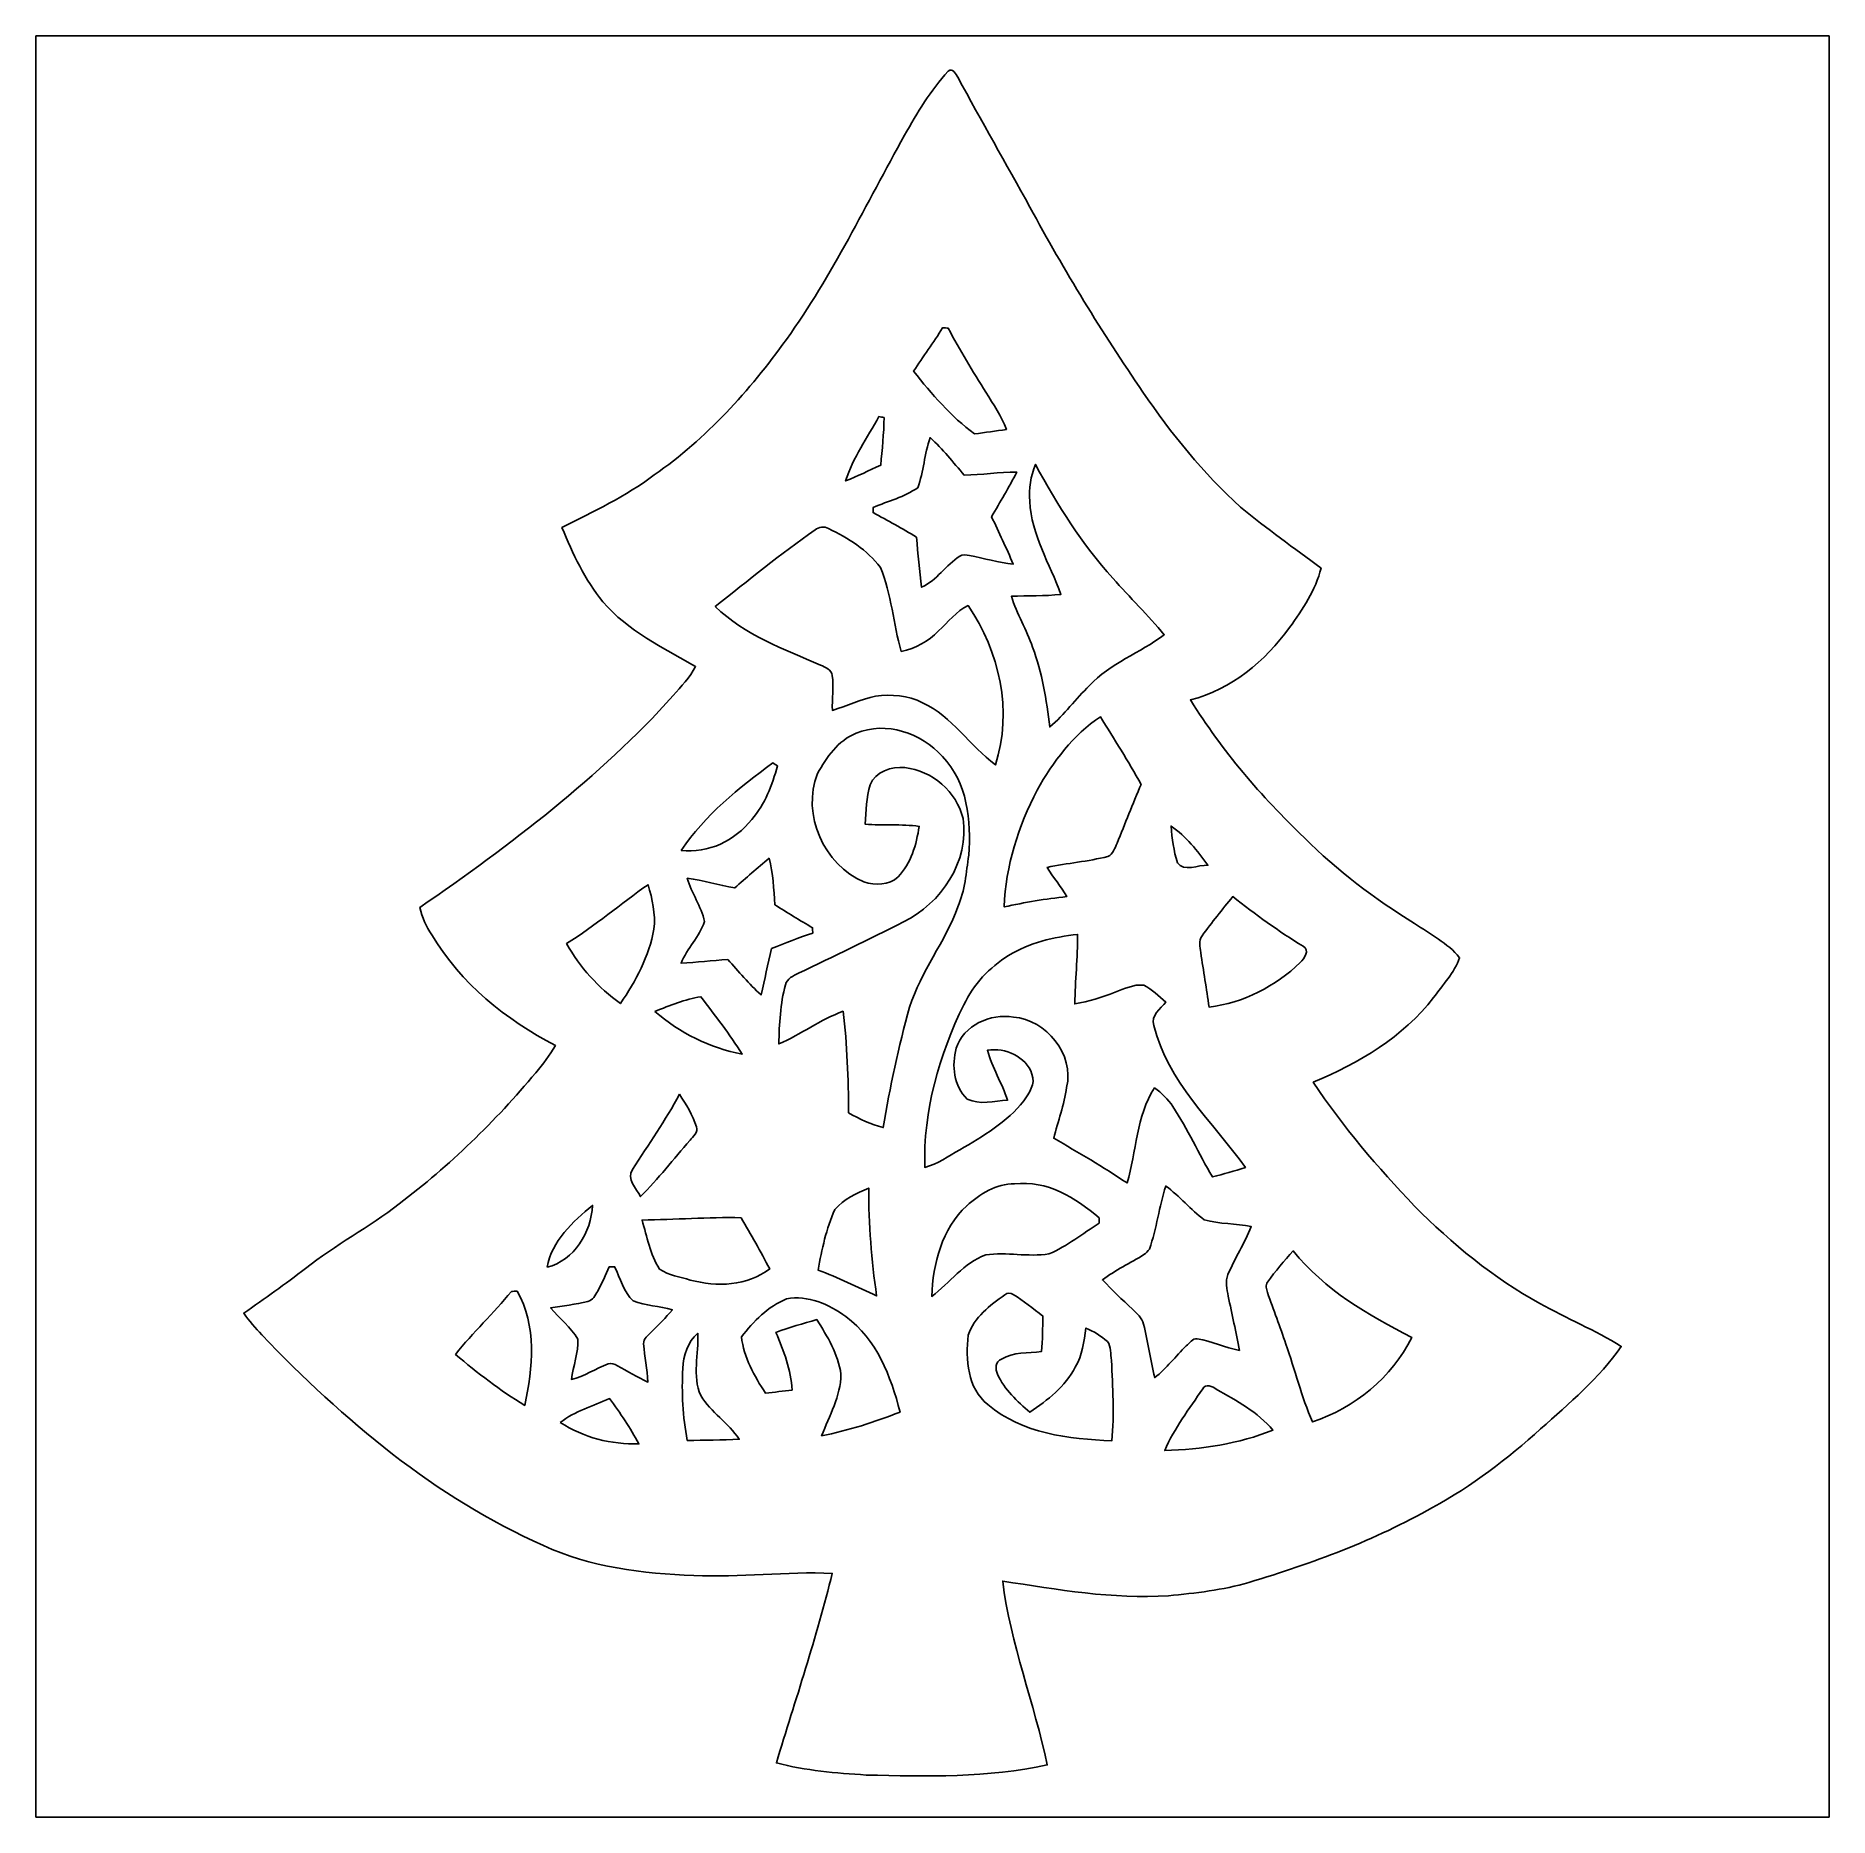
# Model space of a CAD drawing. Header units: centimetres. Extents: x -16.8 to 16.8, y -16.7 to 16.7.
import ezdxf

# ---------------------------------------------------------------- set-up
doc = ezdxf.new("R2010")
doc.units = ezdxf.units.CM
doc.header["$MEASUREMENT"] = 0
doc.layers.add('Layer 1', color=7, linetype='Continuous')

msp = doc.modelspace()

# ---------------------------------------------------------------- linework, layer by layer
at = {"layer": 'Layer 1', "color": 7}
for points, knots in [([(-16.77458, 16.66875), (-16.77458, 16.66875), (16.77458, 16.66875), (16.77458, 16.66875), (16.77458, 16.66875), (16.77458, 16.66875), (16.77458, -16.66875), (16.77458, -16.66875), (16.77458, -16.66875), (16.77458, -16.66875), (-16.77458, -16.66875), (-16.77458, -16.66875), (-16.77458, -16.66875), (-16.77458, -16.66875), (-16.77458, 16.66875), (-16.77458, 16.66875), (-16.77458, 16.66875), (-16.77458, 16.66875), (-16.77458, 16.66875), (-16.77458, 16.66875)], [0, 0, 0, 0, 0.16666667, 0.16666667, 0.16666667, 0.16666667, 0.33333333, 0.33333333, 0.33333333, 0.33333333, 0.5, 0.5, 0.5, 0.5, 0.66666667, 0.66666667, 0.66666667, 0.66666667, 1, 1, 1, 1]), ([(0.29281, 16.00694), (-0.03351, 15.64887), (-0.28575, 15.22942), (-0.52246, 14.8082), (-0.52246, 14.8082), (-1.23931, 13.52374), (-1.87113, 12.18636), (-2.73297, 10.98832), (-2.73297, 10.98832), (-3.42124, 10.02453), (-4.23051, 9.13236), (-5.20488, 8.45114), (-5.20488, 8.45114), (-5.73864, 8.05074), (-6.34083, 7.7657), (-6.93173, 7.46478), (-6.93173, 7.46478), (-6.72747, 6.97689), (-6.50734, 6.48582), (-6.16444, 6.07695), (-6.16444, 6.07695), (-5.70124, 5.53014), (-5.04084, 5.21688), (-4.43301, 4.86375), (-4.43301, 4.86375), (-4.54025, 4.66055), (-4.70076, 4.49333), (-4.84928, 4.32012), (-4.84928, 4.32012), (-6.23782, 2.78624), (-7.89481, 1.52541), (-9.59238, 0.3556), (-9.59238, 0.3556), (-9.54969, 0.1718), (-9.47208, -0.00176), (-9.3659, -0.15769), (-9.3659, -0.15769), (-8.82932, -1.06363), (-7.97807, -1.7466), (-7.0545, -2.22956), (-7.0545, -2.22956), (-7.15998, -2.41053), (-7.28698, -2.5781), (-7.42174, -2.73791), (-7.42174, -2.73791), (-8.18198, -3.64455), (-9.03323, -4.47675), (-9.97691, -5.19148), (-9.97691, -5.19148), (-10.54029, -5.6261), (-11.17212, -5.96053), (-11.73198, -6.40009), (-11.73198, -6.40009), (-12.10486, -6.69325), (-12.49468, -6.96419), (-12.88415, -7.23547), (-12.88415, -7.23547), (-12.78714, -7.38364), (-12.66649, -7.51381), (-12.54689, -7.64364), (-12.54689, -7.64364), (-11.02678, -9.23219), (-9.30522, -10.6867), (-7.28028, -11.58381), (-7.28028, -11.58381), (-6.40292, -11.99515), (-5.42114, -12.10945), (-4.46334, -12.14755), (-4.46334, -12.14755), (-3.59939, -12.18459), (-2.7372, -12.06782), (-1.87396, -12.10592), (-1.87396, -12.10592), (-2.16958, -13.30325), (-2.56223, -14.47341), (-2.921, -15.65275), (-2.921, -15.65275), (-2.37419, -15.80092), (-1.80446, -15.8429), (-1.24107, -15.87994), (-1.24107, -15.87994), (-0.11077, -15.90957), (1.03576, -15.93144), (2.14771, -15.69156), (2.14771, -15.69156), (1.90465, -14.53656), (1.45838, -13.42707), (1.31304, -12.25091), (1.31304, -12.25091), (2.33856, -12.40896), (3.37185, -12.59381), (4.41431, -12.52396), (4.41431, -12.52396), (4.92125, -12.47846), (5.43101, -12.41813), (5.92102, -12.2749), (5.92102, -12.2749), (7.10565, -11.91719), (8.27793, -11.48821), (9.35531, -10.87261), (9.35531, -10.87261), (10.09015, -10.47291), (10.75796, -9.96174), (11.37673, -9.40117), (11.37673, -9.40117), (11.91824, -8.92704), (12.46964, -8.45185), (12.88591, -7.85848), (12.88591, -7.85848), (12.39661, -7.55615), (11.86392, -7.33496), (11.36297, -7.05414), (11.36297, -7.05414), (10.49091, -6.57542), (9.71762, -5.9369), (9.01806, -5.23416), (9.01806, -5.23416), (8.3312, -4.50921), (7.67503, -3.74932), (7.12364, -2.91571), (7.12364, -2.91571), (7.97419, -2.55552), (8.80251, -2.07433), (9.37542, -1.33138), (9.37542, -1.33138), (9.54229, -1.08938), (9.76348, -0.86642), (9.8612, -0.58349), (9.8612, -0.58349), (9.63859, -0.30727), (9.30663, -0.14288), (9.01841, 0.05644), (9.01841, 0.05644), (8.27405, 0.51329), (7.57379, 1.04599), (6.95501, 1.66299), (6.95501, 1.66299), (6.14715, 2.43311), (5.41761, 3.29177), (4.82635, 4.23968), (4.82635, 4.23968), (5.59223, 4.43548), (6.22476, 4.96464), (6.67985, 5.59541), (6.67985, 5.59541), (6.92503, 5.93584), (7.16739, 6.29285), (7.27004, 6.70595), (7.27004, 6.70595), (6.76769, 7.08519), (6.24875, 7.44326), (5.76474, 7.84578), (5.76474, 7.84578), (5.06554, 8.48254), (4.46793, 9.22337), (3.93594, 10.00266), (3.93594, 10.00266), (3.17006, 11.11779), (2.46556, 12.2749), (1.82139, 13.46447), (1.82139, 13.46447), (1.37442, 14.27515), (0.9144, 15.07843), (0.47413, 15.89299), (0.47413, 15.89299), (0.43921, 15.94944), (0.375, 16.08102), (0.29281, 16.00694)], [0, 0, 0, 0, 0.02325581, 0.02325581, 0.02325581, 0.02325581, 0.04651163, 0.04651163, 0.04651163, 0.04651163, 0.06976744, 0.06976744, 0.06976744, 0.06976744, 0.09302326, 0.09302326, 0.09302326, 0.09302326, 0.11627907, 0.11627907, 0.11627907, 0.11627907, 0.13953488, 0.13953488, 0.13953488, 0.13953488, 0.1627907, 0.1627907, 0.1627907, 0.1627907, 0.18604651, 0.18604651, 0.18604651, 0.18604651, 0.20930233, 0.20930233, 0.20930233, 0.20930233, 0.23255814, 0.23255814, 0.23255814, 0.23255814, 0.25581395, 0.25581395, 0.25581395, 0.25581395, 0.27906977, 0.27906977, 0.27906977, 0.27906977, 0.30232558, 0.30232558, 0.30232558, 0.30232558, 0.3255814, 0.3255814, 0.3255814, 0.3255814, 0.34883721, 0.34883721, 0.34883721, 0.34883721, 0.37209302, 0.37209302, 0.37209302, 0.37209302, 0.39534884, 0.39534884, 0.39534884, 0.39534884, 0.41860465, 0.41860465, 0.41860465, 0.41860465, 0.44186047, 0.44186047, 0.44186047, 0.44186047, 0.46511628, 0.46511628, 0.46511628, 0.46511628, 0.48837209, 0.48837209, 0.48837209, 0.48837209, 0.51162791, 0.51162791, 0.51162791, 0.51162791, 0.53488372, 0.53488372, 0.53488372, 0.53488372, 0.55813953, 0.55813953, 0.55813953, 0.55813953, 0.58139535, 0.58139535, 0.58139535, 0.58139535, 0.60465116, 0.60465116, 0.60465116, 0.60465116, 0.62790698, 0.62790698, 0.62790698, 0.62790698, 0.65116279, 0.65116279, 0.65116279, 0.65116279, 0.6744186, 0.6744186, 0.6744186, 0.6744186, 0.69767442, 0.69767442, 0.69767442, 0.69767442, 0.72093023, 0.72093023, 0.72093023, 0.72093023, 0.74418605, 0.74418605, 0.74418605, 0.74418605, 0.76744186, 0.76744186, 0.76744186, 0.76744186, 0.79069767, 0.79069767, 0.79069767, 0.79069767, 0.81395349, 0.81395349, 0.81395349, 0.81395349, 0.8372093, 0.8372093, 0.8372093, 0.8372093, 0.86046512, 0.86046512, 0.86046512, 0.86046512, 0.88372093, 0.88372093, 0.88372093, 0.88372093, 0.90697674, 0.90697674, 0.90697674, 0.90697674, 0.93023256, 0.93023256, 0.93023256, 0.93023256, 0.95348837, 0.95348837, 0.95348837, 0.95348837, 1, 1, 1, 1]), ([(-0.35384, 10.39072), (-0.17709, 10.66518), (0.01693, 10.9287), (0.19015, 11.20563), (0.19015, 11.20563), (0.21661, 11.20352), (0.26952, 11.19964), (0.29563, 11.19787), (0.29563, 11.19787), (0.50976, 10.78583), (0.75142, 10.38931), (1.00083, 9.99772), (1.00083, 9.99772), (1.13559, 9.77053), (1.29258, 9.55216), (1.38289, 9.30169), (1.38289, 9.30169), (1.18427, 9.27276), (0.98531, 9.24736), (0.78705, 9.21738), (0.78705, 9.21738), (0.34572, 9.54511), (-0.01411, 9.9628), (-0.35384, 10.39072)], [0, 0, 0, 0, 0.14285714, 0.14285714, 0.14285714, 0.14285714, 0.28571429, 0.28571429, 0.28571429, 0.28571429, 0.42857143, 0.42857143, 0.42857143, 0.42857143, 0.57142857, 0.57142857, 0.57142857, 0.57142857, 0.71428571, 0.71428571, 0.71428571, 0.71428571, 1, 1, 1, 1]), ([(-1.00118, 9.54299), (-0.97719, 9.53876), (-0.92957, 9.52994), (-0.90558, 9.52535), (-0.90558, 9.52535), (-0.91052, 9.2269), (-0.94051, 8.92951), (-0.96943, 8.63247), (-0.96943, 8.63247), (-1.1878, 8.53334), (-1.40159, 8.42504), (-1.6256, 8.34002), (-1.6256, 8.34002), (-1.48625, 8.77358), (-1.22096, 9.14894), (-1.00118, 9.54299)], [0, 0, 0, 0, 0.2, 0.2, 0.2, 0.2, 0.4, 0.4, 0.4, 0.4, 0.6, 0.6, 0.6, 0.6, 1, 1, 1, 1]), ([(-0.27728, 8.21161), (-0.16193, 8.51359), (-0.15593, 8.84626), (-0.04092, 9.14894), (-0.04092, 9.14894), (0.1905, 8.93445), (0.3877, 8.68786), (0.59126, 8.44726), (0.59126, 8.44726), (0.92075, 8.45538), (1.24778, 8.50371), (1.57762, 8.503), (1.57762, 8.503), (1.42981, 8.21972), (1.26436, 7.94632), (1.10596, 7.66904), (1.10596, 7.66904), (1.24248, 7.37482), (1.38289, 7.08166), (1.51059, 6.78321), (1.51059, 6.78321), (1.23296, 6.80896), (0.9652, 6.89046), (0.6925, 6.94231), (0.6925, 6.94231), (0.63218, 6.94972), (0.56303, 6.96877), (0.50835, 6.93244), (0.50835, 6.93244), (0.25153, 6.7624), (0.07938, 6.48123), (-0.2032, 6.34788), (-0.2032, 6.34788), (-0.25083, 6.65868), (-0.2667, 6.97301), (-0.30021, 7.28521), (-0.30021, 7.28521), (-0.56233, 7.45243), (-0.83961, 7.59319), (-1.11019, 7.74559), (-1.11019, 7.74559), (-1.10949, 7.76993), (-1.10808, 7.81897), (-1.10737, 7.84366), (-1.10737, 7.84366), (-0.82868, 7.95972), (-0.5274, 8.03981), (-0.27728, 8.21161)], [0, 0, 0, 0, 0.07692308, 0.07692308, 0.07692308, 0.07692308, 0.15384615, 0.15384615, 0.15384615, 0.15384615, 0.23076923, 0.23076923, 0.23076923, 0.23076923, 0.30769231, 0.30769231, 0.30769231, 0.30769231, 0.38461538, 0.38461538, 0.38461538, 0.38461538, 0.46153846, 0.46153846, 0.46153846, 0.46153846, 0.53846154, 0.53846154, 0.53846154, 0.53846154, 0.61538462, 0.61538462, 0.61538462, 0.61538462, 0.69230769, 0.69230769, 0.69230769, 0.69230769, 0.76923077, 0.76923077, 0.76923077, 0.76923077, 0.84615385, 0.84615385, 0.84615385, 0.84615385, 1, 1, 1, 1]), ([(1.82139, 7.9562), (1.79352, 8.19326), (1.83903, 8.42857), (1.92828, 8.64729), (1.92828, 8.64729), (2.33186, 7.8867), (2.79717, 7.15574), (3.37644, 6.51616), (3.37644, 6.51616), (3.68864, 6.15738), (4.03437, 5.82789), (4.33529, 5.45888), (4.33529, 5.45888), (3.88373, 5.11845), (3.32599, 4.92901), (2.93511, 4.5085), (2.93511, 4.5085), (2.67794, 4.2605), (2.4705, 3.96346), (2.19463, 3.73415), (2.19463, 3.73415), (2.13042, 4.23933), (2.05317, 4.74874), (1.8729, 5.22746), (1.8729, 5.22746), (1.75966, 5.55308), (1.57798, 5.85011), (1.47673, 6.17996), (1.47673, 6.17996), (1.78506, 6.19125), (2.0955, 6.18278), (2.40347, 6.21418), (2.40347, 6.21418), (2.19675, 6.78921), (1.84503, 7.32966), (1.82139, 7.9562)], [0, 0, 0, 0, 0.1, 0.1, 0.1, 0.1, 0.2, 0.2, 0.2, 0.2, 0.3, 0.3, 0.3, 0.3, 0.4, 0.4, 0.4, 0.4, 0.5, 0.5, 0.5, 0.5, 0.6, 0.6, 0.6, 0.6, 0.7, 0.7, 0.7, 0.7, 0.8, 0.8, 0.8, 0.8, 1, 1, 1, 1]), ([(-2.19781, 7.42103), (-2.12408, 7.47889), (-2.02706, 7.49406), (-1.9431, 7.44714), (-1.9431, 7.44714), (-1.57833, 7.27604), (-1.21991, 7.04356), (-0.97331, 6.71936), (-0.97331, 6.71936), (-0.76341, 6.21947), (-0.73695, 5.66561), (-0.58314, 5.14809), (-0.58314, 5.14809), (-0.31926, 5.20241), (-0.07549, 5.33788), (0.11289, 5.53085), (0.11289, 5.53085), (0.29281, 5.69348), (0.44062, 5.90268), (0.6671, 6.00604), (0.6671, 6.00604), (1.25624, 5.14738), (1.50107, 4.03013), (1.17757, 3.02366), (1.17757, 3.02366), (0.69991, 3.38384), (0.36901, 3.92818), (-0.18662, 4.18782), (-0.18662, 4.18782), (-0.4572, 4.32647), (-0.76764, 4.35116), (-1.06504, 4.30812), (-1.06504, 4.30812), (-1.34373, 4.25027), (-1.60373, 4.13244), (-1.87254, 4.04319), (-1.87254, 4.04319), (-1.88313, 4.26085), (-1.8482, 4.48028), (-1.87501, 4.69688), (-1.87501, 4.69688), (-1.88842, 4.80836), (-2.00731, 4.85281), (-2.09479, 4.89268), (-2.09479, 4.89268), (-2.78271, 5.19218), (-3.51508, 5.45289), (-4.06294, 5.9877), (-4.06294, 5.9877), (-3.44981, 6.47629), (-2.84198, 6.97301), (-2.19781, 7.42103)], [0, 0, 0, 0, 0.07142857, 0.07142857, 0.07142857, 0.07142857, 0.14285714, 0.14285714, 0.14285714, 0.14285714, 0.21428571, 0.21428571, 0.21428571, 0.21428571, 0.28571429, 0.28571429, 0.28571429, 0.28571429, 0.35714286, 0.35714286, 0.35714286, 0.35714286, 0.42857143, 0.42857143, 0.42857143, 0.42857143, 0.5, 0.5, 0.5, 0.5, 0.57142857, 0.57142857, 0.57142857, 0.57142857, 0.64285714, 0.64285714, 0.64285714, 0.64285714, 0.71428571, 0.71428571, 0.71428571, 0.71428571, 0.78571429, 0.78571429, 0.78571429, 0.78571429, 0.85714286, 0.85714286, 0.85714286, 0.85714286, 1, 1, 1, 1]), ([(-1.4291, 3.61597), (-0.8703, 3.85022), (-0.20602, 3.62232), (0.18415, 3.18276), (0.18415, 3.18276), (0.65334, 2.6991), (0.72884, 1.97309), (0.67733, 1.33385), (0.67733, 1.33385), (0.63112, 1.00965), (0.60678, 0.67486), (0.47625, 0.37042), (0.47625, 0.37042), (0.23918, -0.28716), (-0.22119, -0.84032), (-0.42792, -1.51059), (-0.42792, -1.51059), (-0.635, -2.25178), (-0.79657, -3.00531), (-0.92287, -3.76449), (-0.92287, -3.76449), (-1.15041, -3.70311), (-1.36843, -3.60645), (-1.57057, -3.48544), (-1.57057, -3.48544), (-1.57409, -2.8515), (-1.59385, -2.2158), (-1.67323, -1.58644), (-1.67323, -1.58644), (-2.09656, -1.74378), (-2.46133, -2.01965), (-2.87514, -2.19675), (-2.87514, -2.19675), (-2.86738, -1.82563), (-2.84727, -1.44956), (-2.75131, -1.08973), (-2.75131, -1.08973), (-2.72274, -0.97331), (-2.60174, -0.92534), (-2.50613, -0.87489), (-2.50613, -0.87489), (-1.84785, -0.56162), (-1.19309, -0.2413), (-0.54116, 0.08537), (-0.54116, 0.08537), (0.16334, 0.4318), (0.6918, 1.22061), (0.57079, 2.02318), (0.57079, 2.02318), (0.45191, 2.52342), (-0.0067, 2.91818), (-0.51576, 2.97356), (-0.51576, 2.97356), (-0.76694, 3.00143), (-1.06468, 2.89878), (-1.16875, 2.65218), (-1.16875, 2.65218), (-1.24389, 2.41476), (-1.23613, 2.16076), (-1.25977, 1.91558), (-1.25977, 1.91558), (-0.92393, 1.88172), (-0.58349, 1.92299), (-0.24906, 1.8736), (-0.24906, 1.8736), (-0.30233, 1.53317), (-0.39829, 1.18322), (-0.64488, 0.92781), (-0.64488, 0.92781), (-0.81209, 0.77117), (-1.07562, 0.76764), (-1.28235, 0.83432), (-1.28235, 0.83432), (-2.02847, 1.15076), (-2.45357, 2.09797), (-2.1523, 2.86067), (-2.1523, 2.86067), (-1.98085, 3.16653), (-1.76953, 3.48121), (-1.4291, 3.61597)], [0, 0, 0, 0, 0.04761905, 0.04761905, 0.04761905, 0.04761905, 0.0952381, 0.0952381, 0.0952381, 0.0952381, 0.14285714, 0.14285714, 0.14285714, 0.14285714, 0.19047619, 0.19047619, 0.19047619, 0.19047619, 0.23809524, 0.23809524, 0.23809524, 0.23809524, 0.28571429, 0.28571429, 0.28571429, 0.28571429, 0.33333333, 0.33333333, 0.33333333, 0.33333333, 0.38095238, 0.38095238, 0.38095238, 0.38095238, 0.42857143, 0.42857143, 0.42857143, 0.42857143, 0.47619048, 0.47619048, 0.47619048, 0.47619048, 0.52380952, 0.52380952, 0.52380952, 0.52380952, 0.57142857, 0.57142857, 0.57142857, 0.57142857, 0.61904762, 0.61904762, 0.61904762, 0.61904762, 0.66666667, 0.66666667, 0.66666667, 0.66666667, 0.71428571, 0.71428571, 0.71428571, 0.71428571, 0.76190476, 0.76190476, 0.76190476, 0.76190476, 0.80952381, 0.80952381, 0.80952381, 0.80952381, 0.85714286, 0.85714286, 0.85714286, 0.85714286, 0.9047619, 0.9047619, 0.9047619, 0.9047619, 1, 1, 1, 1]), ([(1.95862, 2.55376), (2.2539, 3.08328), (2.63243, 3.58422), (3.14043, 3.92606), (3.14043, 3.92606), (3.39972, 3.50767), (3.66289, 3.09069), (3.90349, 2.66065), (3.90349, 2.66065), (3.74721, 2.29553), (3.60045, 1.92652), (3.45475, 1.55681), (3.45475, 1.55681), (3.41101, 1.46826), (3.37926, 1.35537), (3.2826, 1.31022), (3.2826, 1.31022), (2.90865, 1.21603), (2.52236, 1.18816), (2.1463, 1.10525), (2.1463, 1.10525), (2.25919, 0.91758), (2.40242, 0.75071), (2.51143, 0.56021), (2.51143, 0.56021), (2.11808, 0.51541), (1.7272, 0.45403), (1.34126, 0.36618), (1.34126, 0.36618), (1.36772, 1.13101), (1.60514, 1.87925), (1.95862, 2.55376)], [0, 0, 0, 0, 0.11111111, 0.11111111, 0.11111111, 0.11111111, 0.22222222, 0.22222222, 0.22222222, 0.22222222, 0.33333333, 0.33333333, 0.33333333, 0.33333333, 0.44444444, 0.44444444, 0.44444444, 0.44444444, 0.55555556, 0.55555556, 0.55555556, 0.55555556, 0.66666667, 0.66666667, 0.66666667, 0.66666667, 0.77777778, 0.77777778, 0.77777778, 0.77777778, 1, 1, 1, 1]), ([(-4.70288, 1.42311), (-4.25803, 2.08774), (-3.62303, 2.59045), (-2.98697, 3.06141), (-2.98697, 3.06141), (-2.96474, 3.04765), (-2.91994, 3.02048), (-2.89772, 3.00673), (-2.89772, 3.00673), (-3.00073, 2.64936), (-3.12984, 2.28741), (-3.38208, 2.00519), (-3.38208, 2.00519), (-3.69111, 1.61114), (-4.19806, 1.36031), (-4.70288, 1.42311)], [0, 0, 0, 0, 0.2, 0.2, 0.2, 0.2, 0.4, 0.4, 0.4, 0.4, 0.6, 0.6, 0.6, 0.6, 1, 1, 1, 1]), ([(4.46476, 1.87854), (4.74909, 1.69157), (4.95229, 1.41358), (5.15373, 1.14476), (5.15373, 1.14476), (4.96958, 1.15852), (4.70217, 1.01212), (4.58047, 1.19274), (4.58047, 1.19274), (4.51238, 1.41534), (4.48204, 1.64712), (4.46476, 1.87854)], [0, 0, 0, 0, 0.25, 0.25, 0.25, 0.25, 0.5, 0.5, 0.5, 0.5, 1, 1, 1, 1]), ([(-3.70099, 0.72214), (-3.48791, 0.90876), (-3.27554, 1.09608), (-3.05717, 1.2767), (-3.05717, 1.2767), (-2.9785, 0.99483), (-2.97074, 0.6985), (-2.95134, 0.40781), (-2.95134, 0.40781), (-2.71851, 0.25964), (-2.48285, 0.11571), (-2.24437, -0.02328), (-2.24437, -0.02328), (-2.24331, -0.04798), (-2.24049, -0.09701), (-2.23943, -0.12171), (-2.23943, -0.12171), (-2.50014, -0.20849), (-2.75555, -0.3108), (-3.01025, -0.41346), (-3.01025, -0.41346), (-3.08081, -0.70097), (-3.1369, -0.99201), (-3.20746, -1.27988), (-3.20746, -1.27988), (-3.43323, -1.07597), (-3.62514, -0.83961), (-3.83081, -0.6163), (-3.83081, -0.6163), (-4.12115, -0.64029), (-4.41113, -0.67169), (-4.70218, -0.68686), (-4.70218, -0.68686), (-4.59458, -0.40746), (-4.35857, -0.19226), (-4.26579, 0.09137), (-4.26579, 0.09137), (-4.32506, 0.37747), (-4.50603, 0.62301), (-4.58929, 0.90346), (-4.58929, 0.90346), (-4.28943, 0.86219), (-3.99909, 0.77329), (-3.70099, 0.72214)], [0, 0, 0, 0, 0.08333333, 0.08333333, 0.08333333, 0.08333333, 0.16666667, 0.16666667, 0.16666667, 0.16666667, 0.25, 0.25, 0.25, 0.25, 0.33333333, 0.33333333, 0.33333333, 0.33333333, 0.41666667, 0.41666667, 0.41666667, 0.41666667, 0.5, 0.5, 0.5, 0.5, 0.58333333, 0.58333333, 0.58333333, 0.58333333, 0.66666667, 0.66666667, 0.66666667, 0.66666667, 0.75, 0.75, 0.75, 0.75, 0.83333333, 0.83333333, 0.83333333, 0.83333333, 1, 1, 1, 1]), ([(-6.84424, -0.31997), (-6.31225, 0.01341), (-5.83741, 0.42616), (-5.32165, 0.78176), (-5.32165, 0.78176), (-5.23981, 0.514), (-5.18089, 0.23319), (-5.21053, -0.04798), (-5.21053, -0.04798), (-5.30401, -0.55563), (-5.54814, -1.02094), (-5.83847, -1.44251), (-5.83847, -1.44251), (-6.24911, -1.14618), (-6.59836, -0.76341), (-6.84424, -0.31997)], [0, 0, 0, 0, 0.2, 0.2, 0.2, 0.2, 0.4, 0.4, 0.4, 0.4, 0.6, 0.6, 0.6, 0.6, 1, 1, 1, 1]), ([(5.04261, -0.17427), (5.22605, 0.0762), (5.42219, 0.31715), (5.61728, 0.5588), (5.61728, 0.5588), (6.03991, 0.22648), (6.47559, -0.08819), (6.93314, -0.37077), (6.93314, -0.37077), (7.07072, -0.44485), (6.95396, -0.59549), (6.88093, -0.67134), (6.88093, -0.67134), (6.4195, -1.12042), (5.81554, -1.42875), (5.17384, -1.50918), (5.17384, -1.50918), (5.12586, -1.1684), (5.06871, -0.82903), (5.01791, -0.4886), (5.01791, -0.4886), (5.0038, -0.38347), (4.97381, -0.26564), (5.04261, -0.17427)], [0, 0, 0, 0, 0.14285714, 0.14285714, 0.14285714, 0.14285714, 0.28571429, 0.28571429, 0.28571429, 0.28571429, 0.42857143, 0.42857143, 0.42857143, 0.42857143, 0.57142857, 0.57142857, 0.57142857, 0.57142857, 0.71428571, 0.71428571, 0.71428571, 0.71428571, 1, 1, 1, 1]), ([(1.42169, -0.54081), (1.81292, -0.30692), (2.26589, -0.1972), (2.71533, -0.14711), (2.71533, -0.14711), (2.71498, -0.58138), (2.66912, -1.01459), (2.66241, -1.44886), (2.66241, -1.44886), (2.91959, -1.40123), (3.17253, -1.32927), (3.41524, -1.23119), (3.41524, -1.23119), (3.5874, -1.16805), (3.76061, -1.07668), (3.95111, -1.09784), (3.95111, -1.09784), (4.10633, -1.17581), (4.23474, -1.29928), (4.36457, -1.41323), (4.36457, -1.41323), (4.27249, -1.5427), (4.07211, -1.66723), (4.13985, -1.85279), (4.13985, -1.85279), (4.40055, -2.90759), (5.23946, -3.65548), (5.85329, -4.50744), (5.85329, -4.50744), (5.65115, -4.57906), (5.44407, -4.63374), (5.23699, -4.68665), (5.23699, -4.68665), (4.97805, -4.25379), (4.7752, -3.78954), (4.49756, -3.36797), (4.49756, -3.36797), (4.4069, -3.23144), (4.28696, -3.11679), (4.15537, -3.02013), (4.15537, -3.02013), (3.80506, -3.55459), (3.81988, -4.20899), (3.64102, -4.80025), (3.64102, -4.80025), (3.19617, -4.50039), (2.73262, -4.23016), (2.2673, -3.96381), (2.2673, -3.96381), (2.34703, -3.64561), (2.46592, -3.33728), (2.51001, -3.01096), (2.51001, -3.01096), (2.65324, -2.39113), (2.13007, -1.74696), (1.51342, -1.69545), (1.51342, -1.69545), (1.08656, -1.62172), (0.58103, -1.84891), (0.44168, -2.27753), (0.44168, -2.27753), (0.35983, -2.60174), (0.39335, -2.99014), (0.65017, -3.23003), (0.65017, -3.23003), (0.88194, -3.34786), (1.15852, -3.26002), (1.40547, -3.25085), (1.40547, -3.25085), (1.30034, -2.93123), (1.11337, -2.64336), (1.02835, -2.31669), (1.02835, -2.31669), (1.36066, -2.26342), (1.75154, -2.42958), (1.86055, -2.76437), (1.86055, -2.76437), (1.9304, -2.94322), (1.80763, -3.12279), (1.70991, -3.26249), (1.70991, -3.26249), (1.39524, -3.6643), (0.94192, -3.92254), (0.51118, -4.18006), (0.51118, -4.18006), (0.29669, -4.29719), (0.09454, -4.44606), (-0.14499, -4.50991), (-0.14499, -4.50991), (-0.17321, -3.45334), (0.12065, -2.40771), (0.58632, -1.46579), (0.58632, -1.46579), (0.76447, -1.08162), (1.06786, -0.76835), (1.42169, -0.54081)], [0, 0, 0, 0, 0.04, 0.04, 0.04, 0.04, 0.08, 0.08, 0.08, 0.08, 0.12, 0.12, 0.12, 0.12, 0.16, 0.16, 0.16, 0.16, 0.2, 0.2, 0.2, 0.2, 0.24, 0.24, 0.24, 0.24, 0.28, 0.28, 0.28, 0.28, 0.32, 0.32, 0.32, 0.32, 0.36, 0.36, 0.36, 0.36, 0.4, 0.4, 0.4, 0.4, 0.44, 0.44, 0.44, 0.44, 0.48, 0.48, 0.48, 0.48, 0.52, 0.52, 0.52, 0.52, 0.56, 0.56, 0.56, 0.56, 0.6, 0.6, 0.6, 0.6, 0.64, 0.64, 0.64, 0.64, 0.68, 0.68, 0.68, 0.68, 0.72, 0.72, 0.72, 0.72, 0.76, 0.76, 0.76, 0.76, 0.8, 0.8, 0.8, 0.8, 0.84, 0.84, 0.84, 0.84, 0.88, 0.88, 0.88, 0.88, 0.92, 0.92, 0.92, 0.92, 1, 1, 1, 1]), ([(-5.19183, -1.58962), (-4.91243, -1.47743), (-4.63056, -1.36454), (-4.33211, -1.31339), (-4.33211, -1.31339), (-4.07176, -1.66899), (-3.7906, -2.01154), (-3.56235, -2.38972), (-3.56235, -2.38972), (-4.16348, -2.27083), (-4.73146, -1.9939), (-5.19183, -1.58962)], [0, 0, 0, 0, 0.25, 0.25, 0.25, 0.25, 0.5, 0.5, 0.5, 0.5, 1, 1, 1, 1]), ([(-4.73146, -3.14043), (-4.61292, -3.33375), (-4.4831, -3.52707), (-4.41678, -3.7465), (-4.41678, -3.7465), (-4.3755, -3.84845), (-4.48874, -3.92959), (-4.53496, -4.00191), (-4.53496, -4.00191), (-4.84681, -4.34975), (-5.12939, -4.72369), (-5.461, -5.05354), (-5.461, -5.05354), (-5.54567, -4.8962), (-5.7277, -4.73251), (-5.61446, -4.54484), (-5.61446, -4.54484), (-5.31036, -4.0827), (-4.9978, -3.62585), (-4.73146, -3.14043)], [0, 0, 0, 0, 0.16666667, 0.16666667, 0.16666667, 0.16666667, 0.33333333, 0.33333333, 0.33333333, 0.33333333, 0.5, 0.5, 0.5, 0.5, 0.66666667, 0.66666667, 0.66666667, 0.66666667, 1, 1, 1, 1]), ([(-1.82633, -5.29872), (-1.66229, -5.10787), (-1.42381, -4.98792), (-1.19239, -4.89585), (-1.19239, -4.89585), (-1.19733, -5.57177), (-1.14124, -6.24593), (-1.04493, -6.91444), (-1.04493, -6.91444), (-1.40723, -6.74511), (-1.76601, -6.56766), (-2.14136, -6.42902), (-2.14136, -6.42902), (-2.06975, -6.0452), (-1.98861, -5.65573), (-1.82633, -5.29872)], [0, 0, 0, 0, 0.2, 0.2, 0.2, 0.2, 0.4, 0.4, 0.4, 0.4, 0.6, 0.6, 0.6, 0.6, 1, 1, 1, 1]), ([(0.64135, -5.22746), (0.88794, -5.00556), (1.18886, -4.81013), (1.53494, -4.81647), (1.53494, -4.81647), (2.13924, -4.74028), (2.67935, -5.08247), (3.12067, -5.45289), (3.12067, -5.45289), (3.12032, -5.47758), (3.11997, -5.52732), (3.11961, -5.55202), (3.11961, -5.55202), (2.80917, -5.74746), (2.51848, -5.98205), (2.17946, -6.1274), (2.17946, -6.1274), (1.78682, -6.18878), (1.38712, -6.08789), (0.99483, -6.14715), (0.99483, -6.14715), (0.58173, -6.29461), (0.32491, -6.66785), (-0.01517, -6.92256), (-0.01517, -6.92256), (0.01129, -6.31049), (0.17462, -5.65573), (0.64135, -5.22746)], [0, 0, 0, 0, 0.125, 0.125, 0.125, 0.125, 0.25, 0.25, 0.25, 0.25, 0.375, 0.375, 0.375, 0.375, 0.5, 0.5, 0.5, 0.5, 0.625, 0.625, 0.625, 0.625, 0.75, 0.75, 0.75, 0.75, 1, 1, 1, 1]), ([(4.36492, -4.85775), (4.62421, -5.04613), (4.82741, -5.29908), (5.08353, -5.49099), (5.08353, -5.49099), (5.37069, -5.5693), (5.67267, -5.55766), (5.96371, -5.61763), (5.96371, -5.61763), (5.83706, -5.92455), (5.66032, -6.20818), (5.52732, -6.51263), (5.52732, -6.51263), (5.47405, -6.63998), (5.51074, -6.7885), (5.53332, -6.91833), (5.53332, -6.91833), (5.6007, -7.25699), (5.68078, -7.59354), (5.74111, -7.93397), (5.74111, -7.93397), (5.47441, -7.87753), (5.22323, -7.76076), (4.95441, -7.71842), (4.95441, -7.71842), (4.86269, -7.69902), (4.80448, -7.8045), (4.74662, -7.85072), (4.74662, -7.85072), (4.54801, -8.04474), (4.37691, -8.26841), (4.1589, -8.44303), (4.1589, -8.44303), (4.07635, -8.11142), (4.03613, -7.77099), (3.94688, -7.44114), (3.94688, -7.44114), (3.91654, -7.32402), (3.82341, -7.24147), (3.74015, -7.16104), (3.74015, -7.16104), (3.54753, -6.98359), (3.36021, -6.80156), (3.17818, -6.61423), (3.17818, -6.61423), (3.42018, -6.42937), (3.69993, -6.30343), (3.95534, -6.13939), (3.95534, -6.13939), (3.99486, -6.11117), (4.03366, -6.07942), (4.05694, -6.03603), (4.05694, -6.03603), (4.19664, -5.65326), (4.23898, -5.24439), (4.36492, -4.85775)], [0, 0, 0, 0, 0.06666667, 0.06666667, 0.06666667, 0.06666667, 0.13333333, 0.13333333, 0.13333333, 0.13333333, 0.2, 0.2, 0.2, 0.2, 0.26666667, 0.26666667, 0.26666667, 0.26666667, 0.33333333, 0.33333333, 0.33333333, 0.33333333, 0.4, 0.4, 0.4, 0.4, 0.46666667, 0.46666667, 0.46666667, 0.46666667, 0.53333333, 0.53333333, 0.53333333, 0.53333333, 0.6, 0.6, 0.6, 0.6, 0.66666667, 0.66666667, 0.66666667, 0.66666667, 0.73333333, 0.73333333, 0.73333333, 0.73333333, 0.8, 0.8, 0.8, 0.8, 0.86666667, 0.86666667, 0.86666667, 0.86666667, 1, 1, 1, 1]), ([(-7.21078, -6.37787), (-7.12364, -5.88857), (-6.72747, -5.52097), (-6.36058, -5.21935), (-6.36058, -5.21935), (-6.38493, -5.72452), (-6.70313, -6.24417), (-7.21078, -6.37787)], [0, 0, 0, 0, 0.33333333, 0.33333333, 0.33333333, 0.33333333, 1, 1, 1, 1]), ([(-5.43419, -5.49557), (-4.81648, -5.48287), (-4.19947, -5.43842), (-3.5814, -5.44971), (-3.5814, -5.44971), (-3.39796, -5.76615), (-3.21416, -6.08224), (-3.04624, -6.40715), (-3.04624, -6.40715), (-3.46287, -6.73417), (-4.03754, -6.74687), (-4.53143, -6.61741), (-4.53143, -6.61741), (-4.72228, -6.55391), (-4.93924, -6.53168), (-5.10575, -6.41033), (-5.10575, -6.41033), (-5.28249, -6.13586), (-5.34176, -5.80425), (-5.43419, -5.49557)], [0, 0, 0, 0, 0.16666667, 0.16666667, 0.16666667, 0.16666667, 0.33333333, 0.33333333, 0.33333333, 0.33333333, 0.5, 0.5, 0.5, 0.5, 0.66666667, 0.66666667, 0.66666667, 0.66666667, 1, 1, 1, 1]), ([(-6.04626, -6.3694), (-6.02192, -6.3694), (-5.97253, -6.3694), (-5.94819, -6.36905), (-5.94819, -6.36905), (-5.836, -6.58072), (-5.78273, -6.84389), (-5.59788, -7.00617), (-5.59788, -7.00617), (-5.36751, -7.1053), (-5.1054, -7.09789), (-4.86728, -7.17585), (-4.86728, -7.17585), (-4.98969, -7.31908), (-5.12198, -7.45349), (-5.25815, -7.58402), (-5.25815, -7.58402), (-5.31601, -7.64999), (-5.41161, -7.71172), (-5.40456, -7.81191), (-5.40456, -7.81191), (-5.38939, -8.05074), (-5.33576, -8.2864), (-5.32448, -8.52664), (-5.32448, -8.52664), (-5.52027, -8.43456), (-5.70618, -8.32344), (-5.89598, -8.22043), (-5.89598, -8.22043), (-5.94889, -8.19397), (-6.00992, -8.16116), (-6.06954, -8.18727), (-6.06954, -8.18727), (-6.30308, -8.27052), (-6.51087, -8.4201), (-6.75393, -8.4776), (-6.75393, -8.4776), (-6.72183, -8.22466), (-6.62517, -7.97666), (-6.63222, -7.72089), (-6.63222, -7.72089), (-6.7691, -7.50006), (-6.97759, -7.3339), (-7.14516, -7.13705), (-7.14516, -7.13705), (-6.91374, -7.09612), (-6.67844, -7.07672), (-6.44984, -7.01887), (-6.44984, -7.01887), (-6.35459, -6.99523), (-6.30731, -6.90139), (-6.26286, -6.82272), (-6.26286, -6.82272), (-6.18455, -6.67456), (-6.11576, -6.5218), (-6.04626, -6.3694)], [0, 0, 0, 0, 0.06666667, 0.06666667, 0.06666667, 0.06666667, 0.13333333, 0.13333333, 0.13333333, 0.13333333, 0.2, 0.2, 0.2, 0.2, 0.26666667, 0.26666667, 0.26666667, 0.26666667, 0.33333333, 0.33333333, 0.33333333, 0.33333333, 0.4, 0.4, 0.4, 0.4, 0.46666667, 0.46666667, 0.46666667, 0.46666667, 0.53333333, 0.53333333, 0.53333333, 0.53333333, 0.6, 0.6, 0.6, 0.6, 0.66666667, 0.66666667, 0.66666667, 0.66666667, 0.73333333, 0.73333333, 0.73333333, 0.73333333, 0.8, 0.8, 0.8, 0.8, 0.86666667, 0.86666667, 0.86666667, 0.86666667, 1, 1, 1, 1]), ([(6.26816, -6.65586), (6.41209, -6.44737), (6.58319, -6.25969), (6.7504, -6.0706), (6.7504, -6.0706), (7.33178, -6.79873), (8.15058, -7.27251), (8.96726, -7.69197), (8.96726, -7.69197), (8.59155, -8.43915), (7.89799, -9.0103), (7.10636, -9.27135), (7.10636, -9.27135), (6.90492, -8.79828), (6.77968, -8.29874), (6.6107, -7.81403), (6.6107, -7.81403), (6.50381, -7.49018), (6.37469, -7.17444), (6.26851, -6.85059), (6.26851, -6.85059), (6.25263, -6.78815), (6.21982, -6.71195), (6.26816, -6.65586)], [0, 0, 0, 0, 0.14285714, 0.14285714, 0.14285714, 0.14285714, 0.28571429, 0.28571429, 0.28571429, 0.28571429, 0.42857143, 0.42857143, 0.42857143, 0.42857143, 0.57142857, 0.57142857, 0.57142857, 0.57142857, 0.71428571, 0.71428571, 0.71428571, 0.71428571, 1, 1, 1, 1]), ([(-7.87929, -6.8326), (-7.85248, -6.82978), (-7.79921, -6.82449), (-7.7724, -6.82202), (-7.7724, -6.82202), (-7.40234, -7.46725), (-7.47042, -8.26347), (-7.62988, -8.96232), (-7.62988, -8.96232), (-8.08884, -8.68327), (-8.51429, -8.35413), (-8.92351, -8.00806), (-8.92351, -8.00806), (-8.59684, -7.59707), (-8.21302, -7.23688), (-7.87929, -6.8326)], [0, 0, 0, 0, 0.2, 0.2, 0.2, 0.2, 0.4, 0.4, 0.4, 0.4, 0.6, 0.6, 0.6, 0.6, 1, 1, 1, 1]), ([(-2.73121, -6.96912), (-2.33539, -6.89292), (-1.93287, -7.07002), (-1.61925, -7.30144), (-1.61925, -7.30144), (-1.04599, -7.72231), (-0.77788, -8.42081), (-0.60678, -9.08756), (-0.60678, -9.08756), (-1.08303, -9.27135), (-1.57233, -9.43575), (-2.07433, -9.531), (-2.07433, -9.531), (-1.92793, -9.1567), (-1.71909, -8.79122), (-1.71274, -8.37882), (-1.71274, -8.37882), (-1.76354, -8.00241), (-1.96779, -7.67292), (-2.16429, -7.35612), (-2.16429, -7.35612), (-2.42111, -7.4295), (-2.67794, -7.50394), (-2.92911, -7.59601), (-2.92911, -7.59601), (-2.78553, -7.94314), (-2.64583, -8.29522), (-2.62608, -8.67622), (-2.62608, -8.67622), (-2.79224, -8.69491), (-2.95769, -8.71467), (-3.12385, -8.73407), (-3.12385, -8.73407), (-3.33481, -8.4141), (-3.52743, -8.06274), (-3.5754, -7.6775), (-3.5754, -7.6775), (-3.3468, -7.39105), (-3.07799, -7.10882), (-2.73121, -6.96912)], [0, 0, 0, 0, 0.09090909, 0.09090909, 0.09090909, 0.09090909, 0.18181818, 0.18181818, 0.18181818, 0.18181818, 0.27272727, 0.27272727, 0.27272727, 0.27272727, 0.36363636, 0.36363636, 0.36363636, 0.36363636, 0.45454545, 0.45454545, 0.45454545, 0.45454545, 0.54545455, 0.54545455, 0.54545455, 0.54545455, 0.63636364, 0.63636364, 0.63636364, 0.63636364, 0.72727273, 0.72727273, 0.72727273, 0.72727273, 0.81818182, 0.81818182, 0.81818182, 0.81818182, 1, 1, 1, 1]), ([(1.3529, -6.89187), (1.39665, -6.85306), (1.46085, -6.85694), (1.50812, -6.88763), (1.50812, -6.88763), (1.70533, -7.00546), (1.88383, -7.15151), (2.06622, -7.29051), (2.06622, -7.29051), (2.05952, -7.51134), (2.05987, -7.73395), (2.03906, -7.95479), (2.03906, -7.95479), (1.78647, -7.98513), (1.51342, -7.9569), (1.2894, -8.09837), (1.2894, -8.09837), (1.17228, -8.13823), (1.17263, -8.28463), (1.21567, -8.37812), (1.21567, -8.37812), (1.34549, -8.66951), (1.58821, -8.88577), (1.82386, -9.09214), (1.82386, -9.09214), (2.15089, -8.86037), (2.48426, -8.6106), (2.67159, -8.24548), (2.67159, -8.24548), (2.80776, -8.02569), (2.82963, -7.76464), (2.86879, -7.51593), (2.86879, -7.51593), (3.01766, -7.57484), (3.15066, -7.66516), (3.27378, -7.76711), (3.27378, -7.76711), (3.34927, -7.86342), (3.3274, -8.00312), (3.34927, -8.11953), (3.34927, -8.11953), (3.37044, -8.61942), (3.40219, -9.12389), (3.35633, -9.62378), (3.35633, -9.62378), (2.55023, -9.59167), (1.67464, -9.49431), (1.03752, -8.94644), (1.03752, -8.94644), (0.64805, -8.64694), (0.62301, -8.09484), (0.6671, -7.64963), (0.6671, -7.64963), (0.77646, -7.31555), (1.07738, -7.08625), (1.3529, -6.89187)], [0, 0, 0, 0, 0.06666667, 0.06666667, 0.06666667, 0.06666667, 0.13333333, 0.13333333, 0.13333333, 0.13333333, 0.2, 0.2, 0.2, 0.2, 0.26666667, 0.26666667, 0.26666667, 0.26666667, 0.33333333, 0.33333333, 0.33333333, 0.33333333, 0.4, 0.4, 0.4, 0.4, 0.46666667, 0.46666667, 0.46666667, 0.46666667, 0.53333333, 0.53333333, 0.53333333, 0.53333333, 0.6, 0.6, 0.6, 0.6, 0.66666667, 0.66666667, 0.66666667, 0.66666667, 0.73333333, 0.73333333, 0.73333333, 0.73333333, 0.8, 0.8, 0.8, 0.8, 0.86666667, 0.86666667, 0.86666667, 0.86666667, 1, 1, 1, 1]), ([(-4.67325, -8.27123), (-4.66796, -8.02675), (-4.57447, -7.7784), (-4.39244, -7.61189), (-4.39244, -7.61189), (-4.36915, -8.00171), (-4.50321, -8.40669), (-4.33493, -8.77958), (-4.33493, -8.77958), (-4.14655, -9.09532), (-3.81564, -9.29146), (-3.61386, -9.59626), (-3.61386, -9.59626), (-3.93806, -9.61037), (-4.26261, -9.61496), (-4.58682, -9.61778), (-4.58682, -9.61778), (-4.67536, -9.17504), (-4.693, -8.72102), (-4.67325, -8.27123)], [0, 0, 0, 0, 0.16666667, 0.16666667, 0.16666667, 0.16666667, 0.33333333, 0.33333333, 0.33333333, 0.33333333, 0.5, 0.5, 0.5, 0.5, 0.66666667, 0.66666667, 0.66666667, 0.66666667, 1, 1, 1, 1]), ([(5.05531, -8.65258), (5.10963, -8.55239), (5.24051, -8.60637), (5.30825, -8.6614), (5.30825, -8.6614), (5.68889, -8.8706), (6.08542, -9.09002), (6.37011, -9.42587), (6.37011, -9.42587), (5.72664, -9.68199), (5.03414, -9.7857), (4.34481, -9.80793), (4.34481, -9.80793), (4.52155, -9.39059), (4.80413, -9.02617), (5.05531, -8.65258)], [0, 0, 0, 0, 0.2, 0.2, 0.2, 0.2, 0.4, 0.4, 0.4, 0.4, 0.6, 0.6, 0.6, 0.6, 1, 1, 1, 1]), ([(-6.96313, -9.28158), (-6.69396, -9.06498), (-6.35, -8.98031), (-6.04238, -8.83391), (-6.04238, -8.83391), (-5.84341, -9.10625), (-5.6515, -9.38565), (-5.4924, -9.68375), (-5.4924, -9.68375), (-6.00745, -9.69574), (-6.53098, -9.56698), (-6.96313, -9.28158)], [0, 0, 0, 0, 0.25, 0.25, 0.25, 0.25, 0.5, 0.5, 0.5, 0.5, 1, 1, 1, 1])]:
    msp.add_open_spline(points, degree=3, knots=knots, dxfattribs=at)
at = {"layer": 'Layer 1', "color": 251}
for points, knots in [([(0.29281, 16.00694), (0.375, 16.08102), (0.43921, 15.94944), (0.47413, 15.89299), (0.47413, 15.89299), (0.9144, 15.07843), (1.37442, 14.27515), (1.82139, 13.46447), (1.82139, 13.46447), (2.46556, 12.2749), (3.17006, 11.11779), (3.93594, 10.00266), (3.93594, 10.00266), (4.46793, 9.22337), (5.06554, 8.48254), (5.76474, 7.84578), (5.76474, 7.84578), (6.24875, 7.44326), (6.76769, 7.08519), (7.27004, 6.70595), (7.27004, 6.70595), (7.16739, 6.29285), (6.92503, 5.93584), (6.67985, 5.59541), (6.67985, 5.59541), (6.22476, 4.96464), (5.59223, 4.43548), (4.82635, 4.23968), (4.82635, 4.23968), (5.41761, 3.29177), (6.14715, 2.43311), (6.95501, 1.66299), (6.95501, 1.66299), (7.57379, 1.04599), (8.27405, 0.51329), (9.01841, 0.05644), (9.01841, 0.05644), (9.30663, -0.14288), (9.63859, -0.30727), (9.8612, -0.58349), (9.8612, -0.58349), (9.76348, -0.86642), (9.54229, -1.08938), (9.37542, -1.33138), (9.37542, -1.33138), (8.80251, -2.07433), (7.97419, -2.55552), (7.12364, -2.91571), (7.12364, -2.91571), (7.67503, -3.74932), (8.3312, -4.50921), (9.01806, -5.23416), (9.01806, -5.23416), (9.71762, -5.9369), (10.49091, -6.57542), (11.36297, -7.05414), (11.36297, -7.05414), (11.86392, -7.33496), (12.39661, -7.55615), (12.88591, -7.85848), (12.88591, -7.85848), (12.46964, -8.45185), (11.91824, -8.92704), (11.37673, -9.40117), (11.37673, -9.40117), (10.75796, -9.96174), (10.09015, -10.47291), (9.35531, -10.87261), (9.35531, -10.87261), (8.27793, -11.48821), (7.10565, -11.91719), (5.92102, -12.2749), (5.92102, -12.2749), (5.43101, -12.41813), (4.92125, -12.47846), (4.41431, -12.52396), (4.41431, -12.52396), (3.37185, -12.59381), (2.33856, -12.40896), (1.31304, -12.25091), (1.31304, -12.25091), (1.45838, -13.42707), (1.90465, -14.53656), (2.14771, -15.69156), (2.14771, -15.69156), (1.03576, -15.93144), (-0.11077, -15.90957), (-1.24107, -15.87994), (-1.24107, -15.87994), (-1.80446, -15.8429), (-2.37419, -15.80092), (-2.921, -15.65275), (-2.921, -15.65275), (-2.56223, -14.47341), (-2.16958, -13.30325), (-1.87396, -12.10592), (-1.87396, -12.10592), (-2.7372, -12.06782), (-3.59939, -12.18459), (-4.46334, -12.14755), (-4.46334, -12.14755), (-5.42114, -12.10945), (-6.40292, -11.99515), (-7.28028, -11.58381), (-7.28028, -11.58381), (-9.30522, -10.6867), (-11.02678, -9.23219), (-12.54689, -7.64364), (-12.54689, -7.64364), (-12.66649, -7.51381), (-12.78714, -7.38364), (-12.88415, -7.23547), (-12.88415, -7.23547), (-12.49468, -6.96419), (-12.10486, -6.69325), (-11.73198, -6.40009), (-11.73198, -6.40009), (-11.17212, -5.96053), (-10.54029, -5.6261), (-9.97691, -5.19148), (-9.97691, -5.19148), (-9.03323, -4.47675), (-8.18198, -3.64455), (-7.42174, -2.73791), (-7.42174, -2.73791), (-7.28698, -2.5781), (-7.15998, -2.41053), (-7.0545, -2.22956), (-7.0545, -2.22956), (-7.97807, -1.7466), (-8.82932, -1.06363), (-9.3659, -0.15769), (-9.3659, -0.15769), (-9.47208, -0.00176), (-9.54969, 0.1718), (-9.59238, 0.3556), (-9.59238, 0.3556), (-7.89481, 1.52541), (-6.23782, 2.78624), (-4.84928, 4.32012), (-4.84928, 4.32012), (-4.70076, 4.49333), (-4.54025, 4.66055), (-4.43301, 4.86375), (-4.43301, 4.86375), (-5.04084, 5.21688), (-5.70124, 5.53014), (-6.16444, 6.07695), (-6.16444, 6.07695), (-6.50734, 6.48582), (-6.72747, 6.97689), (-6.93173, 7.46478), (-6.93173, 7.46478), (-6.34083, 7.7657), (-5.73864, 8.05074), (-5.20488, 8.45114), (-5.20488, 8.45114), (-4.23051, 9.13236), (-3.42124, 10.02453), (-2.73297, 10.98832), (-2.73297, 10.98832), (-1.87113, 12.18636), (-1.23931, 13.52374), (-0.52246, 14.8082), (-0.52246, 14.8082), (-0.28575, 15.22942), (-0.03351, 15.64887), (0.29281, 16.00694), (0.29281, 16.00694), (0.29281, 16.00694), (0.29281, 16.00694), (0.29281, 16.00694)], [0, 0, 0, 0, 0.02272727, 0.02272727, 0.02272727, 0.02272727, 0.04545455, 0.04545455, 0.04545455, 0.04545455, 0.06818182, 0.06818182, 0.06818182, 0.06818182, 0.09090909, 0.09090909, 0.09090909, 0.09090909, 0.11363636, 0.11363636, 0.11363636, 0.11363636, 0.13636364, 0.13636364, 0.13636364, 0.13636364, 0.15909091, 0.15909091, 0.15909091, 0.15909091, 0.18181818, 0.18181818, 0.18181818, 0.18181818, 0.20454545, 0.20454545, 0.20454545, 0.20454545, 0.22727273, 0.22727273, 0.22727273, 0.22727273, 0.25, 0.25, 0.25, 0.25, 0.27272727, 0.27272727, 0.27272727, 0.27272727, 0.29545455, 0.29545455, 0.29545455, 0.29545455, 0.31818182, 0.31818182, 0.31818182, 0.31818182, 0.34090909, 0.34090909, 0.34090909, 0.34090909, 0.36363636, 0.36363636, 0.36363636, 0.36363636, 0.38636364, 0.38636364, 0.38636364, 0.38636364, 0.40909091, 0.40909091, 0.40909091, 0.40909091, 0.43181818, 0.43181818, 0.43181818, 0.43181818, 0.45454545, 0.45454545, 0.45454545, 0.45454545, 0.47727273, 0.47727273, 0.47727273, 0.47727273, 0.5, 0.5, 0.5, 0.5, 0.52272727, 0.52272727, 0.52272727, 0.52272727, 0.54545455, 0.54545455, 0.54545455, 0.54545455, 0.56818182, 0.56818182, 0.56818182, 0.56818182, 0.59090909, 0.59090909, 0.59090909, 0.59090909, 0.61363636, 0.61363636, 0.61363636, 0.61363636, 0.63636364, 0.63636364, 0.63636364, 0.63636364, 0.65909091, 0.65909091, 0.65909091, 0.65909091, 0.68181818, 0.68181818, 0.68181818, 0.68181818, 0.70454545, 0.70454545, 0.70454545, 0.70454545, 0.72727273, 0.72727273, 0.72727273, 0.72727273, 0.75, 0.75, 0.75, 0.75, 0.77272727, 0.77272727, 0.77272727, 0.77272727, 0.79545455, 0.79545455, 0.79545455, 0.79545455, 0.81818182, 0.81818182, 0.81818182, 0.81818182, 0.84090909, 0.84090909, 0.84090909, 0.84090909, 0.86363636, 0.86363636, 0.86363636, 0.86363636, 0.88636364, 0.88636364, 0.88636364, 0.88636364, 0.90909091, 0.90909091, 0.90909091, 0.90909091, 0.93181818, 0.93181818, 0.93181818, 0.93181818, 0.95454545, 0.95454545, 0.95454545, 0.95454545, 1, 1, 1, 1]), ([(-0.35384, 10.39072), (-0.01411, 9.9628), (0.34572, 9.54511), (0.78705, 9.21738), (0.78705, 9.21738), (0.98531, 9.24736), (1.18427, 9.27276), (1.38289, 9.30169), (1.38289, 9.30169), (1.29258, 9.55216), (1.13559, 9.77053), (1.00083, 9.99772), (1.00083, 9.99772), (0.75142, 10.38931), (0.50976, 10.78583), (0.29563, 11.19787), (0.29563, 11.19787), (0.26952, 11.19964), (0.21661, 11.20352), (0.19015, 11.20563), (0.19015, 11.20563), (0.01693, 10.9287), (-0.17709, 10.66518), (-0.35384, 10.39072), (-0.35384, 10.39072), (-0.35384, 10.39072), (-0.35384, 10.39072), (-0.35384, 10.39072)], [0, 0, 0, 0, 0.125, 0.125, 0.125, 0.125, 0.25, 0.25, 0.25, 0.25, 0.375, 0.375, 0.375, 0.375, 0.5, 0.5, 0.5, 0.5, 0.625, 0.625, 0.625, 0.625, 0.75, 0.75, 0.75, 0.75, 1, 1, 1, 1]), ([(-1.00118, 9.54299), (-1.22096, 9.14894), (-1.48625, 8.77358), (-1.6256, 8.34002), (-1.6256, 8.34002), (-1.40159, 8.42504), (-1.1878, 8.53334), (-0.96943, 8.63247), (-0.96943, 8.63247), (-0.94051, 8.92951), (-0.91052, 9.2269), (-0.90558, 9.52535), (-0.90558, 9.52535), (-0.92957, 9.52994), (-0.97719, 9.53876), (-1.00118, 9.54299), (-1.00118, 9.54299), (-1.00118, 9.54299), (-1.00118, 9.54299), (-1.00118, 9.54299)], [0, 0, 0, 0, 0.16666667, 0.16666667, 0.16666667, 0.16666667, 0.33333333, 0.33333333, 0.33333333, 0.33333333, 0.5, 0.5, 0.5, 0.5, 0.66666667, 0.66666667, 0.66666667, 0.66666667, 1, 1, 1, 1]), ([(-0.27728, 8.21161), (-0.5274, 8.03981), (-0.82868, 7.95972), (-1.10737, 7.84366), (-1.10737, 7.84366), (-1.10808, 7.81897), (-1.10949, 7.76993), (-1.11019, 7.74559), (-1.11019, 7.74559), (-0.83961, 7.59319), (-0.56233, 7.45243), (-0.30021, 7.28521), (-0.30021, 7.28521), (-0.2667, 6.97301), (-0.25083, 6.65868), (-0.2032, 6.34788), (-0.2032, 6.34788), (0.07938, 6.48123), (0.25153, 6.7624), (0.50835, 6.93244), (0.50835, 6.93244), (0.56303, 6.96877), (0.63218, 6.94972), (0.6925, 6.94231), (0.6925, 6.94231), (0.9652, 6.89046), (1.23296, 6.80896), (1.51059, 6.78321), (1.51059, 6.78321), (1.38289, 7.08166), (1.24248, 7.37482), (1.10596, 7.66904), (1.10596, 7.66904), (1.26436, 7.94632), (1.42981, 8.21972), (1.57762, 8.503), (1.57762, 8.503), (1.24778, 8.50371), (0.92075, 8.45538), (0.59126, 8.44726), (0.59126, 8.44726), (0.3877, 8.68786), (0.1905, 8.93445), (-0.04092, 9.14894), (-0.04092, 9.14894), (-0.15593, 8.84626), (-0.16193, 8.51359), (-0.27728, 8.21161), (-0.27728, 8.21161), (-0.27728, 8.21161), (-0.27728, 8.21161), (-0.27728, 8.21161)], [0, 0, 0, 0, 0.07142857, 0.07142857, 0.07142857, 0.07142857, 0.14285714, 0.14285714, 0.14285714, 0.14285714, 0.21428571, 0.21428571, 0.21428571, 0.21428571, 0.28571429, 0.28571429, 0.28571429, 0.28571429, 0.35714286, 0.35714286, 0.35714286, 0.35714286, 0.42857143, 0.42857143, 0.42857143, 0.42857143, 0.5, 0.5, 0.5, 0.5, 0.57142857, 0.57142857, 0.57142857, 0.57142857, 0.64285714, 0.64285714, 0.64285714, 0.64285714, 0.71428571, 0.71428571, 0.71428571, 0.71428571, 0.78571429, 0.78571429, 0.78571429, 0.78571429, 0.85714286, 0.85714286, 0.85714286, 0.85714286, 1, 1, 1, 1]), ([(1.82139, 7.9562), (1.84503, 7.32966), (2.19675, 6.78921), (2.40347, 6.21418), (2.40347, 6.21418), (2.0955, 6.18278), (1.78506, 6.19125), (1.47673, 6.17996), (1.47673, 6.17996), (1.57798, 5.85011), (1.75966, 5.55308), (1.8729, 5.22746), (1.8729, 5.22746), (2.05317, 4.74874), (2.13042, 4.23933), (2.19463, 3.73415), (2.19463, 3.73415), (2.4705, 3.96346), (2.67794, 4.2605), (2.93511, 4.5085), (2.93511, 4.5085), (3.32599, 4.92901), (3.88373, 5.11845), (4.33529, 5.45888), (4.33529, 5.45888), (4.03437, 5.82789), (3.68864, 6.15738), (3.37644, 6.51616), (3.37644, 6.51616), (2.79717, 7.15574), (2.33186, 7.8867), (1.92828, 8.64729), (1.92828, 8.64729), (1.83903, 8.42857), (1.79352, 8.19326), (1.82139, 7.9562), (1.82139, 7.9562), (1.82139, 7.9562), (1.82139, 7.9562), (1.82139, 7.9562)], [0, 0, 0, 0, 0.09090909, 0.09090909, 0.09090909, 0.09090909, 0.18181818, 0.18181818, 0.18181818, 0.18181818, 0.27272727, 0.27272727, 0.27272727, 0.27272727, 0.36363636, 0.36363636, 0.36363636, 0.36363636, 0.45454545, 0.45454545, 0.45454545, 0.45454545, 0.54545455, 0.54545455, 0.54545455, 0.54545455, 0.63636364, 0.63636364, 0.63636364, 0.63636364, 0.72727273, 0.72727273, 0.72727273, 0.72727273, 0.81818182, 0.81818182, 0.81818182, 0.81818182, 1, 1, 1, 1]), ([(-2.19781, 7.42103), (-2.84198, 6.97301), (-3.44981, 6.47629), (-4.06294, 5.9877), (-4.06294, 5.9877), (-3.51508, 5.45289), (-2.78271, 5.19218), (-2.09479, 4.89268), (-2.09479, 4.89268), (-2.00731, 4.85281), (-1.88842, 4.80836), (-1.87501, 4.69688), (-1.87501, 4.69688), (-1.8482, 4.48028), (-1.88313, 4.26085), (-1.87254, 4.04319), (-1.87254, 4.04319), (-1.60373, 4.13244), (-1.34373, 4.25027), (-1.06504, 4.30812), (-1.06504, 4.30812), (-0.76764, 4.35116), (-0.4572, 4.32647), (-0.18662, 4.18782), (-0.18662, 4.18782), (0.36901, 3.92818), (0.69991, 3.38384), (1.17757, 3.02366), (1.17757, 3.02366), (1.50107, 4.03013), (1.25624, 5.14738), (0.6671, 6.00604), (0.6671, 6.00604), (0.44062, 5.90268), (0.29281, 5.69348), (0.11289, 5.53085), (0.11289, 5.53085), (-0.07549, 5.33788), (-0.31926, 5.20241), (-0.58314, 5.14809), (-0.58314, 5.14809), (-0.73695, 5.66561), (-0.76341, 6.21947), (-0.97331, 6.71936), (-0.97331, 6.71936), (-1.21991, 7.04356), (-1.57833, 7.27604), (-1.9431, 7.44714), (-1.9431, 7.44714), (-2.02706, 7.49406), (-2.12408, 7.47889), (-2.19781, 7.42103), (-2.19781, 7.42103), (-2.19781, 7.42103), (-2.19781, 7.42103), (-2.19781, 7.42103)], [0, 0, 0, 0, 0.06666667, 0.06666667, 0.06666667, 0.06666667, 0.13333333, 0.13333333, 0.13333333, 0.13333333, 0.2, 0.2, 0.2, 0.2, 0.26666667, 0.26666667, 0.26666667, 0.26666667, 0.33333333, 0.33333333, 0.33333333, 0.33333333, 0.4, 0.4, 0.4, 0.4, 0.46666667, 0.46666667, 0.46666667, 0.46666667, 0.53333333, 0.53333333, 0.53333333, 0.53333333, 0.6, 0.6, 0.6, 0.6, 0.66666667, 0.66666667, 0.66666667, 0.66666667, 0.73333333, 0.73333333, 0.73333333, 0.73333333, 0.8, 0.8, 0.8, 0.8, 0.86666667, 0.86666667, 0.86666667, 0.86666667, 1, 1, 1, 1]), ([(-1.4291, 3.61597), (-1.76953, 3.48121), (-1.98085, 3.16653), (-2.1523, 2.86067), (-2.1523, 2.86067), (-2.45357, 2.09797), (-2.02847, 1.15076), (-1.28235, 0.83432), (-1.28235, 0.83432), (-1.07562, 0.76764), (-0.81209, 0.77117), (-0.64488, 0.92781), (-0.64488, 0.92781), (-0.39829, 1.18322), (-0.30233, 1.53317), (-0.24906, 1.8736), (-0.24906, 1.8736), (-0.58349, 1.92299), (-0.92393, 1.88172), (-1.25977, 1.91558), (-1.25977, 1.91558), (-1.23613, 2.16076), (-1.24389, 2.41476), (-1.16875, 2.65218), (-1.16875, 2.65218), (-1.06468, 2.89878), (-0.76694, 3.00143), (-0.51576, 2.97356), (-0.51576, 2.97356), (-0.0067, 2.91818), (0.45191, 2.52342), (0.57079, 2.02318), (0.57079, 2.02318), (0.6918, 1.22061), (0.16334, 0.4318), (-0.54116, 0.08537), (-0.54116, 0.08537), (-1.19309, -0.2413), (-1.84785, -0.56162), (-2.50613, -0.87489), (-2.50613, -0.87489), (-2.60174, -0.92534), (-2.72274, -0.97331), (-2.75131, -1.08973), (-2.75131, -1.08973), (-2.84727, -1.44956), (-2.86738, -1.82563), (-2.87514, -2.19675), (-2.87514, -2.19675), (-2.46133, -2.01965), (-2.09656, -1.74378), (-1.67323, -1.58644), (-1.67323, -1.58644), (-1.59385, -2.2158), (-1.57409, -2.8515), (-1.57057, -3.48544), (-1.57057, -3.48544), (-1.36843, -3.60645), (-1.15041, -3.70311), (-0.92287, -3.76449), (-0.92287, -3.76449), (-0.79657, -3.00531), (-0.635, -2.25178), (-0.42792, -1.51059), (-0.42792, -1.51059), (-0.22119, -0.84032), (0.23918, -0.28716), (0.47625, 0.37042), (0.47625, 0.37042), (0.60678, 0.67486), (0.63112, 1.00965), (0.67733, 1.33385), (0.67733, 1.33385), (0.72884, 1.97309), (0.65334, 2.6991), (0.18415, 3.18276), (0.18415, 3.18276), (-0.20602, 3.62232), (-0.8703, 3.85022), (-1.4291, 3.61597), (-1.4291, 3.61597), (-1.4291, 3.61597), (-1.4291, 3.61597), (-1.4291, 3.61597)], [0, 0, 0, 0, 0.04545455, 0.04545455, 0.04545455, 0.04545455, 0.09090909, 0.09090909, 0.09090909, 0.09090909, 0.13636364, 0.13636364, 0.13636364, 0.13636364, 0.18181818, 0.18181818, 0.18181818, 0.18181818, 0.22727273, 0.22727273, 0.22727273, 0.22727273, 0.27272727, 0.27272727, 0.27272727, 0.27272727, 0.31818182, 0.31818182, 0.31818182, 0.31818182, 0.36363636, 0.36363636, 0.36363636, 0.36363636, 0.40909091, 0.40909091, 0.40909091, 0.40909091, 0.45454545, 0.45454545, 0.45454545, 0.45454545, 0.5, 0.5, 0.5, 0.5, 0.54545455, 0.54545455, 0.54545455, 0.54545455, 0.59090909, 0.59090909, 0.59090909, 0.59090909, 0.63636364, 0.63636364, 0.63636364, 0.63636364, 0.68181818, 0.68181818, 0.68181818, 0.68181818, 0.72727273, 0.72727273, 0.72727273, 0.72727273, 0.77272727, 0.77272727, 0.77272727, 0.77272727, 0.81818182, 0.81818182, 0.81818182, 0.81818182, 0.86363636, 0.86363636, 0.86363636, 0.86363636, 0.90909091, 0.90909091, 0.90909091, 0.90909091, 1, 1, 1, 1]), ([(1.95862, 2.55376), (1.60514, 1.87925), (1.36772, 1.13101), (1.34126, 0.36618), (1.34126, 0.36618), (1.7272, 0.45403), (2.11808, 0.51541), (2.51143, 0.56021), (2.51143, 0.56021), (2.40242, 0.75071), (2.25919, 0.91758), (2.1463, 1.10525), (2.1463, 1.10525), (2.52236, 1.18816), (2.90865, 1.21603), (3.2826, 1.31022), (3.2826, 1.31022), (3.37926, 1.35537), (3.41101, 1.46826), (3.45475, 1.55681), (3.45475, 1.55681), (3.60045, 1.92652), (3.74721, 2.29553), (3.90349, 2.66065), (3.90349, 2.66065), (3.66289, 3.09069), (3.39972, 3.50767), (3.14043, 3.92606), (3.14043, 3.92606), (2.63243, 3.58422), (2.2539, 3.08328), (1.95862, 2.55376), (1.95862, 2.55376), (1.95862, 2.55376), (1.95862, 2.55376), (1.95862, 2.55376)], [0, 0, 0, 0, 0.1, 0.1, 0.1, 0.1, 0.2, 0.2, 0.2, 0.2, 0.3, 0.3, 0.3, 0.3, 0.4, 0.4, 0.4, 0.4, 0.5, 0.5, 0.5, 0.5, 0.6, 0.6, 0.6, 0.6, 0.7, 0.7, 0.7, 0.7, 0.8, 0.8, 0.8, 0.8, 1, 1, 1, 1]), ([(-4.70288, 1.42311), (-4.19806, 1.36031), (-3.69111, 1.61114), (-3.38208, 2.00519), (-3.38208, 2.00519), (-3.12984, 2.28741), (-3.00073, 2.64936), (-2.89772, 3.00673), (-2.89772, 3.00673), (-2.91994, 3.02048), (-2.96474, 3.04765), (-2.98697, 3.06141), (-2.98697, 3.06141), (-3.62303, 2.59045), (-4.25803, 2.08774), (-4.70288, 1.42311), (-4.70288, 1.42311), (-4.70288, 1.42311), (-4.70288, 1.42311), (-4.70288, 1.42311)], [0, 0, 0, 0, 0.16666667, 0.16666667, 0.16666667, 0.16666667, 0.33333333, 0.33333333, 0.33333333, 0.33333333, 0.5, 0.5, 0.5, 0.5, 0.66666667, 0.66666667, 0.66666667, 0.66666667, 1, 1, 1, 1]), ([(4.46476, 1.87854), (4.48204, 1.64712), (4.51238, 1.41534), (4.58047, 1.19274), (4.58047, 1.19274), (4.70217, 1.01212), (4.96958, 1.15852), (5.15373, 1.14476), (5.15373, 1.14476), (4.95229, 1.41358), (4.74909, 1.69157), (4.46476, 1.87854), (4.46476, 1.87854), (4.46476, 1.87854), (4.46476, 1.87854), (4.46476, 1.87854)], [0, 0, 0, 0, 0.2, 0.2, 0.2, 0.2, 0.4, 0.4, 0.4, 0.4, 0.6, 0.6, 0.6, 0.6, 1, 1, 1, 1]), ([(-3.70099, 0.72214), (-3.99909, 0.77329), (-4.28943, 0.86219), (-4.58929, 0.90346), (-4.58929, 0.90346), (-4.50603, 0.62301), (-4.32506, 0.37747), (-4.26579, 0.09137), (-4.26579, 0.09137), (-4.35857, -0.19226), (-4.59458, -0.40746), (-4.70218, -0.68686), (-4.70218, -0.68686), (-4.41113, -0.67169), (-4.12115, -0.64029), (-3.83081, -0.6163), (-3.83081, -0.6163), (-3.62514, -0.83961), (-3.43323, -1.07597), (-3.20746, -1.27988), (-3.20746, -1.27988), (-3.1369, -0.99201), (-3.08081, -0.70097), (-3.01025, -0.41346), (-3.01025, -0.41346), (-2.75555, -0.3108), (-2.50014, -0.20849), (-2.23943, -0.12171), (-2.23943, -0.12171), (-2.24049, -0.09701), (-2.24331, -0.04798), (-2.24437, -0.02328), (-2.24437, -0.02328), (-2.48285, 0.11571), (-2.71851, 0.25964), (-2.95134, 0.40781), (-2.95134, 0.40781), (-2.97074, 0.6985), (-2.9785, 0.99483), (-3.05717, 1.2767), (-3.05717, 1.2767), (-3.27554, 1.09608), (-3.48791, 0.90876), (-3.70099, 0.72214), (-3.70099, 0.72214), (-3.70099, 0.72214), (-3.70099, 0.72214), (-3.70099, 0.72214)], [0, 0, 0, 0, 0.07692308, 0.07692308, 0.07692308, 0.07692308, 0.15384615, 0.15384615, 0.15384615, 0.15384615, 0.23076923, 0.23076923, 0.23076923, 0.23076923, 0.30769231, 0.30769231, 0.30769231, 0.30769231, 0.38461538, 0.38461538, 0.38461538, 0.38461538, 0.46153846, 0.46153846, 0.46153846, 0.46153846, 0.53846154, 0.53846154, 0.53846154, 0.53846154, 0.61538462, 0.61538462, 0.61538462, 0.61538462, 0.69230769, 0.69230769, 0.69230769, 0.69230769, 0.76923077, 0.76923077, 0.76923077, 0.76923077, 0.84615385, 0.84615385, 0.84615385, 0.84615385, 1, 1, 1, 1]), ([(-6.84424, -0.31997), (-6.59836, -0.76341), (-6.24911, -1.14618), (-5.83847, -1.44251), (-5.83847, -1.44251), (-5.54814, -1.02094), (-5.30401, -0.55563), (-5.21053, -0.04798), (-5.21053, -0.04798), (-5.18089, 0.23319), (-5.23981, 0.514), (-5.32165, 0.78176), (-5.32165, 0.78176), (-5.83741, 0.42616), (-6.31225, 0.01341), (-6.84424, -0.31997), (-6.84424, -0.31997), (-6.84424, -0.31997), (-6.84424, -0.31997), (-6.84424, -0.31997)], [0, 0, 0, 0, 0.16666667, 0.16666667, 0.16666667, 0.16666667, 0.33333333, 0.33333333, 0.33333333, 0.33333333, 0.5, 0.5, 0.5, 0.5, 0.66666667, 0.66666667, 0.66666667, 0.66666667, 1, 1, 1, 1]), ([(5.04261, -0.17427), (4.97381, -0.26564), (5.0038, -0.38347), (5.01791, -0.4886), (5.01791, -0.4886), (5.06871, -0.82903), (5.12586, -1.1684), (5.17384, -1.50918), (5.17384, -1.50918), (5.81554, -1.42875), (6.4195, -1.12042), (6.88093, -0.67134), (6.88093, -0.67134), (6.95396, -0.59549), (7.07072, -0.44485), (6.93314, -0.37077), (6.93314, -0.37077), (6.47559, -0.08819), (6.03991, 0.22648), (5.61728, 0.5588), (5.61728, 0.5588), (5.42219, 0.31715), (5.22605, 0.0762), (5.04261, -0.17427), (5.04261, -0.17427), (5.04261, -0.17427), (5.04261, -0.17427), (5.04261, -0.17427)], [0, 0, 0, 0, 0.125, 0.125, 0.125, 0.125, 0.25, 0.25, 0.25, 0.25, 0.375, 0.375, 0.375, 0.375, 0.5, 0.5, 0.5, 0.5, 0.625, 0.625, 0.625, 0.625, 0.75, 0.75, 0.75, 0.75, 1, 1, 1, 1]), ([(1.42169, -0.54081), (1.06786, -0.76835), (0.76447, -1.08162), (0.58632, -1.46579), (0.58632, -1.46579), (0.12065, -2.40771), (-0.17321, -3.45334), (-0.14499, -4.50991), (-0.14499, -4.50991), (0.09454, -4.44606), (0.29669, -4.29719), (0.51118, -4.18006), (0.51118, -4.18006), (0.94192, -3.92254), (1.39524, -3.6643), (1.70991, -3.26249), (1.70991, -3.26249), (1.80763, -3.12279), (1.9304, -2.94322), (1.86055, -2.76437), (1.86055, -2.76437), (1.75154, -2.42958), (1.36066, -2.26342), (1.02835, -2.31669), (1.02835, -2.31669), (1.11337, -2.64336), (1.30034, -2.93123), (1.40547, -3.25085), (1.40547, -3.25085), (1.15852, -3.26002), (0.88194, -3.34786), (0.65017, -3.23003), (0.65017, -3.23003), (0.39335, -2.99014), (0.35983, -2.60174), (0.44168, -2.27753), (0.44168, -2.27753), (0.58103, -1.84891), (1.08656, -1.62172), (1.51342, -1.69545), (1.51342, -1.69545), (2.13007, -1.74696), (2.65324, -2.39113), (2.51001, -3.01096), (2.51001, -3.01096), (2.46592, -3.33728), (2.34703, -3.64561), (2.2673, -3.96381), (2.2673, -3.96381), (2.73262, -4.23016), (3.19617, -4.50039), (3.64102, -4.80025), (3.64102, -4.80025), (3.81988, -4.20899), (3.80506, -3.55459), (4.15537, -3.02013), (4.15537, -3.02013), (4.28696, -3.11679), (4.4069, -3.23144), (4.49756, -3.36797), (4.49756, -3.36797), (4.7752, -3.78954), (4.97805, -4.25379), (5.23699, -4.68665), (5.23699, -4.68665), (5.44407, -4.63374), (5.65115, -4.57906), (5.85329, -4.50744), (5.85329, -4.50744), (5.23946, -3.65548), (4.40055, -2.90759), (4.13985, -1.85279), (4.13985, -1.85279), (4.07211, -1.66723), (4.27249, -1.5427), (4.36457, -1.41323), (4.36457, -1.41323), (4.23474, -1.29928), (4.10633, -1.17581), (3.95111, -1.09784), (3.95111, -1.09784), (3.76061, -1.07668), (3.5874, -1.16805), (3.41524, -1.23119), (3.41524, -1.23119), (3.17253, -1.32927), (2.91959, -1.40123), (2.66241, -1.44886), (2.66241, -1.44886), (2.66912, -1.01459), (2.71498, -0.58138), (2.71533, -0.14711), (2.71533, -0.14711), (2.26589, -0.1972), (1.81292, -0.30692), (1.42169, -0.54081), (1.42169, -0.54081), (1.42169, -0.54081), (1.42169, -0.54081), (1.42169, -0.54081)], [0, 0, 0, 0, 0.03846154, 0.03846154, 0.03846154, 0.03846154, 0.07692308, 0.07692308, 0.07692308, 0.07692308, 0.11538462, 0.11538462, 0.11538462, 0.11538462, 0.15384615, 0.15384615, 0.15384615, 0.15384615, 0.19230769, 0.19230769, 0.19230769, 0.19230769, 0.23076923, 0.23076923, 0.23076923, 0.23076923, 0.26923077, 0.26923077, 0.26923077, 0.26923077, 0.30769231, 0.30769231, 0.30769231, 0.30769231, 0.34615385, 0.34615385, 0.34615385, 0.34615385, 0.38461538, 0.38461538, 0.38461538, 0.38461538, 0.42307692, 0.42307692, 0.42307692, 0.42307692, 0.46153846, 0.46153846, 0.46153846, 0.46153846, 0.5, 0.5, 0.5, 0.5, 0.53846154, 0.53846154, 0.53846154, 0.53846154, 0.57692308, 0.57692308, 0.57692308, 0.57692308, 0.61538462, 0.61538462, 0.61538462, 0.61538462, 0.65384615, 0.65384615, 0.65384615, 0.65384615, 0.69230769, 0.69230769, 0.69230769, 0.69230769, 0.73076923, 0.73076923, 0.73076923, 0.73076923, 0.76923077, 0.76923077, 0.76923077, 0.76923077, 0.80769231, 0.80769231, 0.80769231, 0.80769231, 0.84615385, 0.84615385, 0.84615385, 0.84615385, 0.88461538, 0.88461538, 0.88461538, 0.88461538, 0.92307692, 0.92307692, 0.92307692, 0.92307692, 1, 1, 1, 1]), ([(-5.19183, -1.58962), (-4.73146, -1.9939), (-4.16348, -2.27083), (-3.56235, -2.38972), (-3.56235, -2.38972), (-3.7906, -2.01154), (-4.07176, -1.66899), (-4.33211, -1.31339), (-4.33211, -1.31339), (-4.63056, -1.36454), (-4.91243, -1.47743), (-5.19183, -1.58962), (-5.19183, -1.58962), (-5.19183, -1.58962), (-5.19183, -1.58962), (-5.19183, -1.58962)], [0, 0, 0, 0, 0.2, 0.2, 0.2, 0.2, 0.4, 0.4, 0.4, 0.4, 0.6, 0.6, 0.6, 0.6, 1, 1, 1, 1]), ([(-4.73146, -3.14043), (-4.9978, -3.62585), (-5.31036, -4.0827), (-5.61446, -4.54484), (-5.61446, -4.54484), (-5.7277, -4.73251), (-5.54567, -4.8962), (-5.461, -5.05354), (-5.461, -5.05354), (-5.12939, -4.72369), (-4.84681, -4.34975), (-4.53496, -4.00191), (-4.53496, -4.00191), (-4.48874, -3.92959), (-4.3755, -3.84845), (-4.41678, -3.7465), (-4.41678, -3.7465), (-4.4831, -3.52707), (-4.61292, -3.33375), (-4.73146, -3.14043), (-4.73146, -3.14043), (-4.73146, -3.14043), (-4.73146, -3.14043), (-4.73146, -3.14043)], [0, 0, 0, 0, 0.14285714, 0.14285714, 0.14285714, 0.14285714, 0.28571429, 0.28571429, 0.28571429, 0.28571429, 0.42857143, 0.42857143, 0.42857143, 0.42857143, 0.57142857, 0.57142857, 0.57142857, 0.57142857, 0.71428571, 0.71428571, 0.71428571, 0.71428571, 1, 1, 1, 1]), ([(-1.82633, -5.29872), (-1.98861, -5.65573), (-2.06975, -6.0452), (-2.14136, -6.42902), (-2.14136, -6.42902), (-1.76601, -6.56766), (-1.40723, -6.74511), (-1.04493, -6.91444), (-1.04493, -6.91444), (-1.14124, -6.24593), (-1.19733, -5.57177), (-1.19239, -4.89585), (-1.19239, -4.89585), (-1.42381, -4.98792), (-1.66229, -5.10787), (-1.82633, -5.29872), (-1.82633, -5.29872), (-1.82633, -5.29872), (-1.82633, -5.29872), (-1.82633, -5.29872)], [0, 0, 0, 0, 0.16666667, 0.16666667, 0.16666667, 0.16666667, 0.33333333, 0.33333333, 0.33333333, 0.33333333, 0.5, 0.5, 0.5, 0.5, 0.66666667, 0.66666667, 0.66666667, 0.66666667, 1, 1, 1, 1]), ([(0.64135, -5.22746), (0.17462, -5.65573), (0.01129, -6.31049), (-0.01517, -6.92256), (-0.01517, -6.92256), (0.32491, -6.66785), (0.58173, -6.29461), (0.99483, -6.14715), (0.99483, -6.14715), (1.38712, -6.08789), (1.78682, -6.18878), (2.17946, -6.1274), (2.17946, -6.1274), (2.51848, -5.98205), (2.80917, -5.74746), (3.11961, -5.55202), (3.11961, -5.55202), (3.11997, -5.52732), (3.12032, -5.47758), (3.12067, -5.45289), (3.12067, -5.45289), (2.67935, -5.08247), (2.13924, -4.74028), (1.53494, -4.81647), (1.53494, -4.81647), (1.18886, -4.81013), (0.88794, -5.00556), (0.64135, -5.22746), (0.64135, -5.22746), (0.64135, -5.22746), (0.64135, -5.22746), (0.64135, -5.22746)], [0, 0, 0, 0, 0.11111111, 0.11111111, 0.11111111, 0.11111111, 0.22222222, 0.22222222, 0.22222222, 0.22222222, 0.33333333, 0.33333333, 0.33333333, 0.33333333, 0.44444444, 0.44444444, 0.44444444, 0.44444444, 0.55555556, 0.55555556, 0.55555556, 0.55555556, 0.66666667, 0.66666667, 0.66666667, 0.66666667, 0.77777778, 0.77777778, 0.77777778, 0.77777778, 1, 1, 1, 1]), ([(4.36492, -4.85775), (4.23898, -5.24439), (4.19664, -5.65326), (4.05694, -6.03603), (4.05694, -6.03603), (4.03366, -6.07942), (3.99486, -6.11117), (3.95534, -6.13939), (3.95534, -6.13939), (3.69993, -6.30343), (3.42018, -6.42937), (3.17818, -6.61423), (3.17818, -6.61423), (3.36021, -6.80156), (3.54753, -6.98359), (3.74015, -7.16104), (3.74015, -7.16104), (3.82341, -7.24147), (3.91654, -7.32402), (3.94688, -7.44114), (3.94688, -7.44114), (4.03613, -7.77099), (4.07635, -8.11142), (4.1589, -8.44303), (4.1589, -8.44303), (4.37691, -8.26841), (4.54801, -8.04474), (4.74662, -7.85072), (4.74662, -7.85072), (4.80448, -7.8045), (4.86269, -7.69902), (4.95441, -7.71842), (4.95441, -7.71842), (5.22323, -7.76076), (5.47441, -7.87753), (5.74111, -7.93397), (5.74111, -7.93397), (5.68078, -7.59354), (5.6007, -7.25699), (5.53332, -6.91833), (5.53332, -6.91833), (5.51074, -6.7885), (5.47405, -6.63998), (5.52732, -6.51263), (5.52732, -6.51263), (5.66032, -6.20818), (5.83706, -5.92455), (5.96371, -5.61763), (5.96371, -5.61763), (5.67267, -5.55766), (5.37069, -5.5693), (5.08353, -5.49099), (5.08353, -5.49099), (4.82741, -5.29908), (4.62421, -5.04613), (4.36492, -4.85775), (4.36492, -4.85775), (4.36492, -4.85775), (4.36492, -4.85775), (4.36492, -4.85775)], [0, 0, 0, 0, 0.0625, 0.0625, 0.0625, 0.0625, 0.125, 0.125, 0.125, 0.125, 0.1875, 0.1875, 0.1875, 0.1875, 0.25, 0.25, 0.25, 0.25, 0.3125, 0.3125, 0.3125, 0.3125, 0.375, 0.375, 0.375, 0.375, 0.4375, 0.4375, 0.4375, 0.4375, 0.5, 0.5, 0.5, 0.5, 0.5625, 0.5625, 0.5625, 0.5625, 0.625, 0.625, 0.625, 0.625, 0.6875, 0.6875, 0.6875, 0.6875, 0.75, 0.75, 0.75, 0.75, 0.8125, 0.8125, 0.8125, 0.8125, 0.875, 0.875, 0.875, 0.875, 1, 1, 1, 1]), ([(-7.21078, -6.37787), (-6.70313, -6.24417), (-6.38493, -5.72452), (-6.36058, -5.21935), (-6.36058, -5.21935), (-6.72747, -5.52097), (-7.12364, -5.88857), (-7.21078, -6.37787), (-7.21078, -6.37787), (-7.21078, -6.37787), (-7.21078, -6.37787), (-7.21078, -6.37787)], [0, 0, 0, 0, 0.25, 0.25, 0.25, 0.25, 0.5, 0.5, 0.5, 0.5, 1, 1, 1, 1]), ([(-5.43419, -5.49557), (-5.34176, -5.80425), (-5.28249, -6.13586), (-5.10575, -6.41033), (-5.10575, -6.41033), (-4.93924, -6.53168), (-4.72228, -6.55391), (-4.53143, -6.61741), (-4.53143, -6.61741), (-4.03754, -6.74687), (-3.46287, -6.73417), (-3.04624, -6.40715), (-3.04624, -6.40715), (-3.21416, -6.08224), (-3.39796, -5.76615), (-3.5814, -5.44971), (-3.5814, -5.44971), (-4.19947, -5.43842), (-4.81648, -5.48287), (-5.43419, -5.49557), (-5.43419, -5.49557), (-5.43419, -5.49557), (-5.43419, -5.49557), (-5.43419, -5.49557)], [0, 0, 0, 0, 0.14285714, 0.14285714, 0.14285714, 0.14285714, 0.28571429, 0.28571429, 0.28571429, 0.28571429, 0.42857143, 0.42857143, 0.42857143, 0.42857143, 0.57142857, 0.57142857, 0.57142857, 0.57142857, 0.71428571, 0.71428571, 0.71428571, 0.71428571, 1, 1, 1, 1]), ([(-6.04626, -6.3694), (-6.11576, -6.5218), (-6.18455, -6.67456), (-6.26286, -6.82272), (-6.26286, -6.82272), (-6.30731, -6.90139), (-6.35459, -6.99523), (-6.44984, -7.01887), (-6.44984, -7.01887), (-6.67844, -7.07672), (-6.91374, -7.09612), (-7.14516, -7.13705), (-7.14516, -7.13705), (-6.97759, -7.3339), (-6.7691, -7.50006), (-6.63222, -7.72089), (-6.63222, -7.72089), (-6.62517, -7.97666), (-6.72183, -8.22466), (-6.75393, -8.4776), (-6.75393, -8.4776), (-6.51087, -8.4201), (-6.30308, -8.27052), (-6.06954, -8.18727), (-6.06954, -8.18727), (-6.00992, -8.16116), (-5.94889, -8.19397), (-5.89598, -8.22043), (-5.89598, -8.22043), (-5.70618, -8.32344), (-5.52027, -8.43456), (-5.32448, -8.52664), (-5.32448, -8.52664), (-5.33576, -8.2864), (-5.38939, -8.05074), (-5.40456, -7.81191), (-5.40456, -7.81191), (-5.41161, -7.71172), (-5.31601, -7.64999), (-5.25815, -7.58402), (-5.25815, -7.58402), (-5.12198, -7.45349), (-4.98969, -7.31908), (-4.86728, -7.17585), (-4.86728, -7.17585), (-5.1054, -7.09789), (-5.36751, -7.1053), (-5.59788, -7.00617), (-5.59788, -7.00617), (-5.78273, -6.84389), (-5.836, -6.58072), (-5.94819, -6.36905), (-5.94819, -6.36905), (-5.97253, -6.3694), (-6.02192, -6.3694), (-6.04626, -6.3694), (-6.04626, -6.3694), (-6.04626, -6.3694), (-6.04626, -6.3694), (-6.04626, -6.3694)], [0, 0, 0, 0, 0.0625, 0.0625, 0.0625, 0.0625, 0.125, 0.125, 0.125, 0.125, 0.1875, 0.1875, 0.1875, 0.1875, 0.25, 0.25, 0.25, 0.25, 0.3125, 0.3125, 0.3125, 0.3125, 0.375, 0.375, 0.375, 0.375, 0.4375, 0.4375, 0.4375, 0.4375, 0.5, 0.5, 0.5, 0.5, 0.5625, 0.5625, 0.5625, 0.5625, 0.625, 0.625, 0.625, 0.625, 0.6875, 0.6875, 0.6875, 0.6875, 0.75, 0.75, 0.75, 0.75, 0.8125, 0.8125, 0.8125, 0.8125, 0.875, 0.875, 0.875, 0.875, 1, 1, 1, 1]), ([(6.26816, -6.65586), (6.21982, -6.71195), (6.25263, -6.78815), (6.26851, -6.85059), (6.26851, -6.85059), (6.37469, -7.17444), (6.50381, -7.49018), (6.6107, -7.81403), (6.6107, -7.81403), (6.77968, -8.29874), (6.90492, -8.79828), (7.10636, -9.27135), (7.10636, -9.27135), (7.89799, -9.0103), (8.59155, -8.43915), (8.96726, -7.69197), (8.96726, -7.69197), (8.15058, -7.27251), (7.33178, -6.79873), (6.7504, -6.0706), (6.7504, -6.0706), (6.58319, -6.25969), (6.41209, -6.44737), (6.26816, -6.65586), (6.26816, -6.65586), (6.26816, -6.65586), (6.26816, -6.65586), (6.26816, -6.65586)], [0, 0, 0, 0, 0.125, 0.125, 0.125, 0.125, 0.25, 0.25, 0.25, 0.25, 0.375, 0.375, 0.375, 0.375, 0.5, 0.5, 0.5, 0.5, 0.625, 0.625, 0.625, 0.625, 0.75, 0.75, 0.75, 0.75, 1, 1, 1, 1]), ([(-7.87929, -6.8326), (-8.21302, -7.23688), (-8.59684, -7.59707), (-8.92351, -8.00806), (-8.92351, -8.00806), (-8.51429, -8.35413), (-8.08884, -8.68327), (-7.62988, -8.96232), (-7.62988, -8.96232), (-7.47042, -8.26347), (-7.40234, -7.46725), (-7.7724, -6.82202), (-7.7724, -6.82202), (-7.79921, -6.82449), (-7.85248, -6.82978), (-7.87929, -6.8326), (-7.87929, -6.8326), (-7.87929, -6.8326), (-7.87929, -6.8326), (-7.87929, -6.8326)], [0, 0, 0, 0, 0.16666667, 0.16666667, 0.16666667, 0.16666667, 0.33333333, 0.33333333, 0.33333333, 0.33333333, 0.5, 0.5, 0.5, 0.5, 0.66666667, 0.66666667, 0.66666667, 0.66666667, 1, 1, 1, 1]), ([(-2.73121, -6.96912), (-3.07799, -7.10882), (-3.3468, -7.39105), (-3.5754, -7.6775), (-3.5754, -7.6775), (-3.52743, -8.06274), (-3.33481, -8.4141), (-3.12385, -8.73407), (-3.12385, -8.73407), (-2.95769, -8.71467), (-2.79224, -8.69491), (-2.62608, -8.67622), (-2.62608, -8.67622), (-2.64583, -8.29522), (-2.78553, -7.94314), (-2.92911, -7.59601), (-2.92911, -7.59601), (-2.67794, -7.50394), (-2.42111, -7.4295), (-2.16429, -7.35612), (-2.16429, -7.35612), (-1.96779, -7.67292), (-1.76354, -8.00241), (-1.71274, -8.37882), (-1.71274, -8.37882), (-1.71909, -8.79122), (-1.92793, -9.1567), (-2.07433, -9.531), (-2.07433, -9.531), (-1.57233, -9.43575), (-1.08303, -9.27135), (-0.60678, -9.08756), (-0.60678, -9.08756), (-0.77788, -8.42081), (-1.04599, -7.72231), (-1.61925, -7.30144), (-1.61925, -7.30144), (-1.93287, -7.07002), (-2.33539, -6.89292), (-2.73121, -6.96912), (-2.73121, -6.96912), (-2.73121, -6.96912), (-2.73121, -6.96912), (-2.73121, -6.96912)], [0, 0, 0, 0, 0.08333333, 0.08333333, 0.08333333, 0.08333333, 0.16666667, 0.16666667, 0.16666667, 0.16666667, 0.25, 0.25, 0.25, 0.25, 0.33333333, 0.33333333, 0.33333333, 0.33333333, 0.41666667, 0.41666667, 0.41666667, 0.41666667, 0.5, 0.5, 0.5, 0.5, 0.58333333, 0.58333333, 0.58333333, 0.58333333, 0.66666667, 0.66666667, 0.66666667, 0.66666667, 0.75, 0.75, 0.75, 0.75, 0.83333333, 0.83333333, 0.83333333, 0.83333333, 1, 1, 1, 1]), ([(1.3529, -6.89187), (1.07738, -7.08625), (0.77646, -7.31555), (0.6671, -7.64963), (0.6671, -7.64963), (0.62301, -8.09484), (0.64805, -8.64694), (1.03752, -8.94644), (1.03752, -8.94644), (1.67464, -9.49431), (2.55023, -9.59167), (3.35633, -9.62378), (3.35633, -9.62378), (3.40219, -9.12389), (3.37044, -8.61942), (3.34927, -8.11953), (3.34927, -8.11953), (3.3274, -8.00312), (3.34927, -7.86342), (3.27378, -7.76711), (3.27378, -7.76711), (3.15066, -7.66516), (3.01766, -7.57484), (2.86879, -7.51593), (2.86879, -7.51593), (2.82963, -7.76464), (2.80776, -8.02569), (2.67159, -8.24548), (2.67159, -8.24548), (2.48426, -8.6106), (2.15089, -8.86037), (1.82386, -9.09214), (1.82386, -9.09214), (1.58821, -8.88577), (1.34549, -8.66951), (1.21567, -8.37812), (1.21567, -8.37812), (1.17263, -8.28463), (1.17228, -8.13823), (1.2894, -8.09837), (1.2894, -8.09837), (1.51342, -7.9569), (1.78647, -7.98513), (2.03906, -7.95479), (2.03906, -7.95479), (2.05987, -7.73395), (2.05952, -7.51134), (2.06622, -7.29051), (2.06622, -7.29051), (1.88383, -7.15151), (1.70533, -7.00546), (1.50812, -6.88763), (1.50812, -6.88763), (1.46085, -6.85694), (1.39665, -6.85306), (1.3529, -6.89187), (1.3529, -6.89187), (1.3529, -6.89187), (1.3529, -6.89187), (1.3529, -6.89187)], [0, 0, 0, 0, 0.0625, 0.0625, 0.0625, 0.0625, 0.125, 0.125, 0.125, 0.125, 0.1875, 0.1875, 0.1875, 0.1875, 0.25, 0.25, 0.25, 0.25, 0.3125, 0.3125, 0.3125, 0.3125, 0.375, 0.375, 0.375, 0.375, 0.4375, 0.4375, 0.4375, 0.4375, 0.5, 0.5, 0.5, 0.5, 0.5625, 0.5625, 0.5625, 0.5625, 0.625, 0.625, 0.625, 0.625, 0.6875, 0.6875, 0.6875, 0.6875, 0.75, 0.75, 0.75, 0.75, 0.8125, 0.8125, 0.8125, 0.8125, 0.875, 0.875, 0.875, 0.875, 1, 1, 1, 1]), ([(-4.67325, -8.27123), (-4.693, -8.72102), (-4.67536, -9.17504), (-4.58682, -9.61778), (-4.58682, -9.61778), (-4.26261, -9.61496), (-3.93806, -9.61037), (-3.61386, -9.59626), (-3.61386, -9.59626), (-3.81564, -9.29146), (-4.14655, -9.09532), (-4.33493, -8.77958), (-4.33493, -8.77958), (-4.50321, -8.40669), (-4.36915, -8.00171), (-4.39244, -7.61189), (-4.39244, -7.61189), (-4.57447, -7.7784), (-4.66796, -8.02675), (-4.67325, -8.27123), (-4.67325, -8.27123), (-4.67325, -8.27123), (-4.67325, -8.27123), (-4.67325, -8.27123)], [0, 0, 0, 0, 0.14285714, 0.14285714, 0.14285714, 0.14285714, 0.28571429, 0.28571429, 0.28571429, 0.28571429, 0.42857143, 0.42857143, 0.42857143, 0.42857143, 0.57142857, 0.57142857, 0.57142857, 0.57142857, 0.71428571, 0.71428571, 0.71428571, 0.71428571, 1, 1, 1, 1]), ([(5.05531, -8.65258), (4.80413, -9.02617), (4.52155, -9.39059), (4.34481, -9.80793), (4.34481, -9.80793), (5.03414, -9.7857), (5.72664, -9.68199), (6.37011, -9.42587), (6.37011, -9.42587), (6.08542, -9.09002), (5.68889, -8.8706), (5.30825, -8.6614), (5.30825, -8.6614), (5.24051, -8.60637), (5.10963, -8.55239), (5.05531, -8.65258), (5.05531, -8.65258), (5.05531, -8.65258), (5.05531, -8.65258), (5.05531, -8.65258)], [0, 0, 0, 0, 0.16666667, 0.16666667, 0.16666667, 0.16666667, 0.33333333, 0.33333333, 0.33333333, 0.33333333, 0.5, 0.5, 0.5, 0.5, 0.66666667, 0.66666667, 0.66666667, 0.66666667, 1, 1, 1, 1]), ([(-6.96313, -9.28158), (-6.53098, -9.56698), (-6.00745, -9.69574), (-5.4924, -9.68375), (-5.4924, -9.68375), (-5.6515, -9.38565), (-5.84341, -9.10625), (-6.04238, -8.83391), (-6.04238, -8.83391), (-6.35, -8.98031), (-6.69396, -9.06498), (-6.96313, -9.28158)], [0, 0, 0, 0, 0.25, 0.25, 0.25, 0.25, 0.5, 0.5, 0.5, 0.5, 1, 1, 1, 1])]:
    msp.add_open_spline(points, degree=3, knots=knots, dxfattribs=at)

doc.saveas('drawing.dxf')
